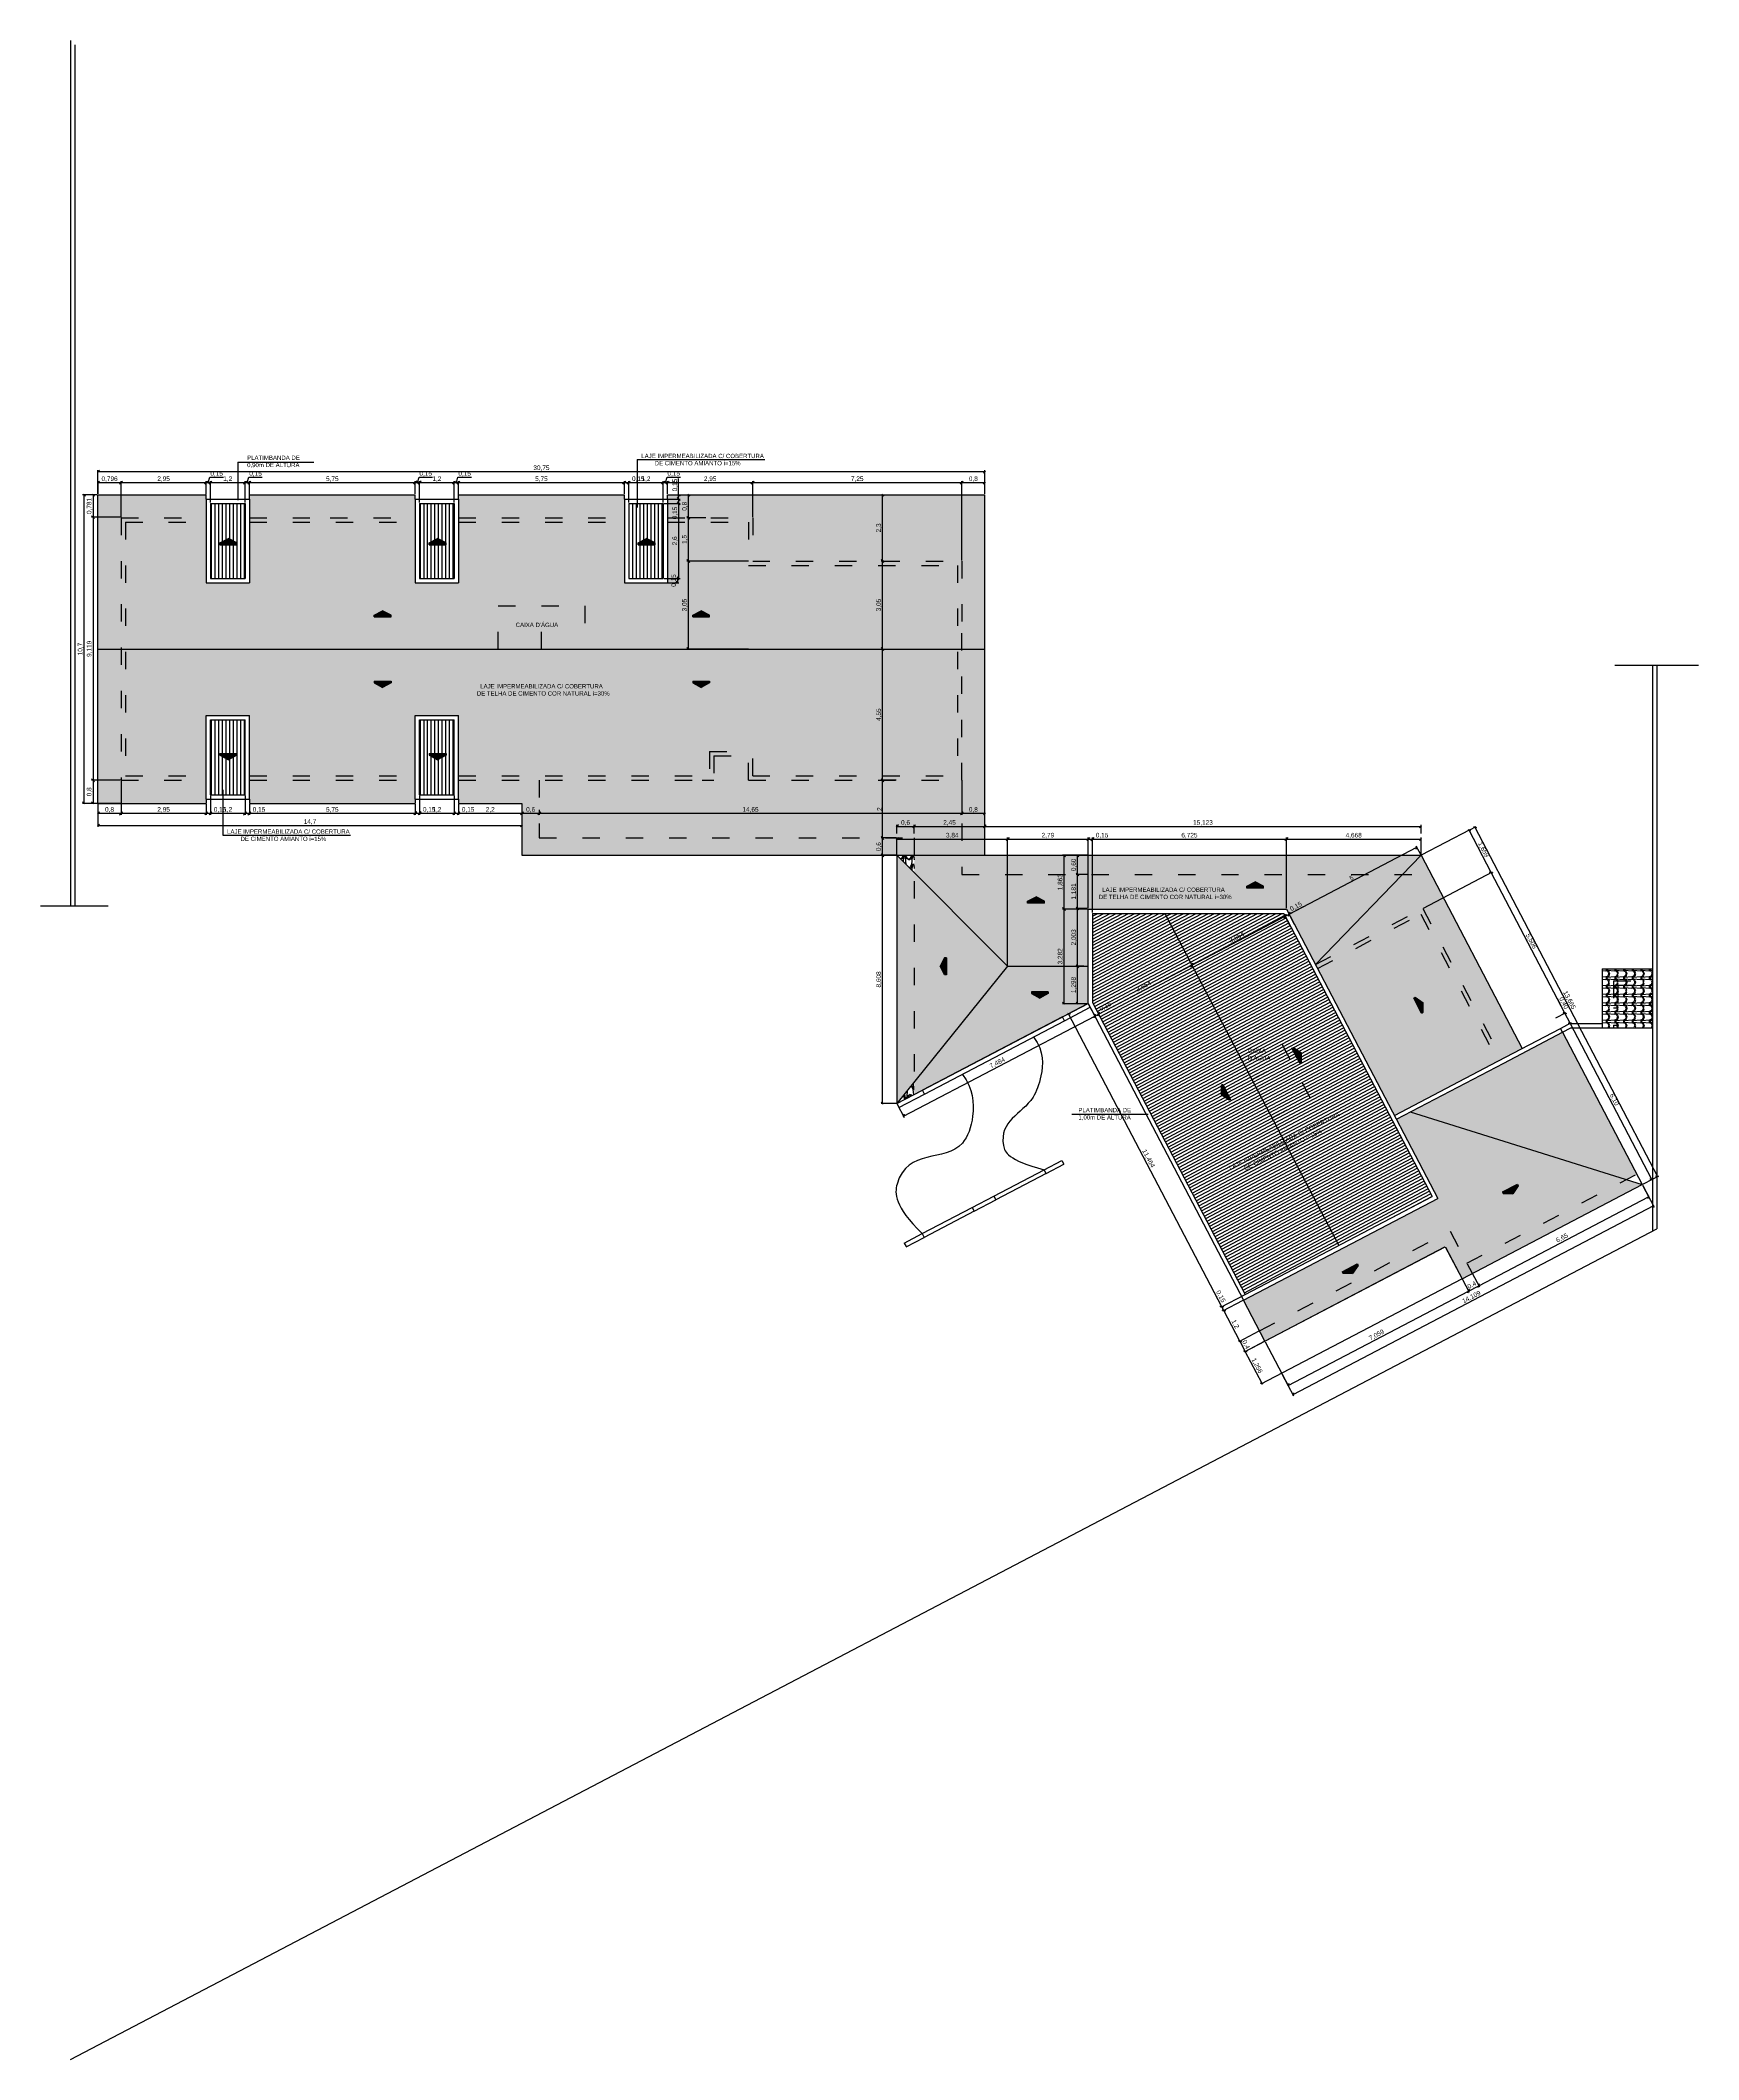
# Model space of a CAD drawing. Header units: millimetres. Extents: x 313 to 493, y 47 to 181.
# Drawn here: x 435.2 to 492.7, y 111.1 to 181.1 of the extents above; entities that cross this region are included whole.
import ezdxf

# ---------------------------------------------------------------- set-up
doc = ezdxf.new("R2010")
doc.units = ezdxf.units.MM
doc.header["$LTSCALE"] = 0.05
doc.header["$MEASUREMENT"] = 0
doc.header["$PDMODE"] = 3
doc.linetypes.add('ACAD_ISO03W100', pattern=[30, 12, -18])
for name, color, linetype in [('01', 1, 'Continuous'), ('02', 2, 'Continuous'), ('03', 3, 'Continuous'), ('05', 5, 'Continuous'), ('1', 1, 'Continuous'), ('2', 2, 'Continuous'), ('BAN', 13, 'Continuous'), ('CALCADA', 4, 'Continuous'), ('P02', 6, 'Continuous'), ('RUAS', 5, 'Continuous'), ('TRACEJADO', 7, 'ACAD_ISO03W100'), ('VEGET', 3, 'Continuous')]:
    doc.layers.add(name, color=color, linetype=linetype)
doc.styles.get("Standard").update_dxf_attribs({"font": 'arial.ttf'})
doc.dimstyles.new('ISO-25', dxfattribs={"dimscale": 0.04, "dimtxt": 4, "dimasz": 2.5, "dimexe": 1.25, "dimexo": 0.625, "dimtad": 1, "dimdec": 3, "dimtxsty": 'Standard', "dimblk": 'OBLIQUE', "dimcen": 2.5, "dimadec": 0, "dimazin": 0, "dimtfac": 1, "dimtdec": 3, "dimtmove": 0, "dimatfit": 3, "dimldrblk": 'OBLIQUE', "dimfxl": 1, "dimarcsym": 0})
pattern_1 = [(243.2176, (-276.535729, -88.488078), (1.66295211208, 3.26260482417), [0.0624261, -6.1801698]), (278.71, (-276.563858, -88.543808), (-0.80500361074, 5.34808100761), [0.0635688, -6.2933172]), (317.29, (-276.554232, -88.606643), (3.98360778999, -3.657987186), [0.0635688, -6.2933172]), (352.7824, (-276.507521, -88.649761), (3.63473300352, -0.44577568223), [0.0624261, -6.1801698]), (28, (-276.4456, -88.6576), (0.12404281, 0.40572575), [0.03, -0.27]), (208, (-276.50924, -88.474), (-0.12404281, -0.40572575), [0.03, -0.27]), (118, (-276.53043, -88.48526), (-0.40572575, 0.12404281), [0.024, -0.276]), (118, (-276.50924, -88.474), (-0.40572575, 0.12404281), [0.024, -0.276]), (243.5377, (-276.554943, -88.471113), (-0.6370120192, -1.358018879), [0.077421, -2.5032768]), (280.2553, (-276.589442, -88.540422), (1.24431898771, -6.81334491227), [0.0787464, -7.7958963]), (315.7447, (-276.575422, -88.617911), (-4.95270457946, 4.8415613169), [0.0787464, -7.7958963]), (352.4623, (-276.51902, -88.672864), (-1.4820612755, 0.2312876218), [0.077421, -2.5032768]), (28, (-276.44227, -88.68302), (0.12404281, 0.40572575), [0.015, -0.285]), (208, (-276.5417, -88.46407), (-0.12404281, -0.40572575), [0.015, -0.285]), (118, (-276.40086, -88.72896), (-0.40572575, 0.12404281), [0.06, -0.24]), (118, (-276.37967, -88.7177), (-0.40572575, 0.12404281), [0.084, -0.216]), (202.8056, (-276.43962, -88.681612), (2.7896837523, 1.1435317698), [0.2650887, -3.0485196]), (213.1944, (-276.552294, -88.469704), (-2.5080021598, -1.6732977957), [0.2650887, -3.0485196])]
pattern_2 = [(125.2176, (-276.103666, -88.687688), (2.10000034906, -2.99999974996), [0.0624261, -6.1801698]), (160.71, (-276.139666, -88.636688), (5.10000155527, -1.7999959482), [0.0635688, -6.2933172]), (199.29, (-276.199666, -88.615688), (-5.10000155527, -1.7999959482), [0.0635688, -6.2933172]), (234.7824, (-276.259666, -88.636688), (-2.10000034906, -2.99999974996), [0.0624261, -6.1801698]), (270, (-276.29567, -88.6877), (0.3, -0.3), [0.03, -0.27]), (90, (-276.10367, -88.7177), (-0.3, 0.3), [0.03, -0.27]), (0, (-276.10367, -88.6937), (0.3, 0.3), [0.024, -0.276]), (0, (-276.10367, -88.7177), (0.3, 0.3), [0.024, -0.276]), (125.5377, (-276.079666, -88.678688), (-0.900000472, 1.1999994744), [0.077421, -2.5032768]), (162.2553, (-276.124666, -88.615688), (-6.59999886937, 2.10000322881), [0.0787464, -7.7958963]), (197.7447, (-276.199666, -88.591688), (6.59999886937, 2.10000322881), [0.0787464, -7.7958963]), (234.4623, (-276.274666, -88.615688), (0.900000472, 1.1999994744), [0.077421, -2.5032768]), (270, (-276.31967, -88.6787), (0.3, -0.3), [0.015, -0.285]), (90, (-276.07967, -88.6937), (-0.3, 0.3), [0.015, -0.285]), (0, (-276.37967, -88.6937), (0.3, 0.3), [0.06, -0.24]), (0, (-276.37967, -88.7177), (0.3, 0.3), [0.084, -0.216]), (84.8056, (-276.319666, -88.681688), (-0.2999985674, -3.000000201), [0.2650887, -3.0485196]), (95.1944, (-276.079666, -88.681688), (-0.2999985674, 3.000000201), [0.2650887, -3.0485196])]
pattern_3 = [(90, (-276.37967, -88.71769), (-0.127, 1e-17), [])]
pattern_4 = [(305.2176, (-276.655666, -88.747688), (-2.10000034906, 2.99999974996), [0.0624261, -6.1801698]), (340.71, (-276.619666, -88.798688), (-5.10000155527, 1.7999959482), [0.0635688, -6.2933172]), (19.29, (-276.559666, -88.819688), (5.10000155527, 1.7999959482), [0.0635688, -6.2933172]), (54.7824, (-276.499666, -88.798688), (2.10000034906, 2.99999974996), [0.0624261, -6.1801698]), (90, (-276.46367, -88.7477), (-0.3, 0.3), [0.03, -0.27]), (270, (-276.65567, -88.7177), (0.3, -0.3), [0.03, -0.27]), (180, (-276.65567, -88.7417), (-0.3, -0.3), [0.024, -0.276]), (180, (-276.65567, -88.7177), (-0.3, -0.3), [0.024, -0.276]), (305.5377, (-276.679666, -88.756688), (0.900000472, -1.1999994744), [0.077421, -2.5032768]), (342.2553, (-276.634666, -88.819688), (6.59999886937, -2.10000322881), [0.0787464, -7.7958963]), (17.7447, (-276.559666, -88.843688), (-6.59999886937, -2.10000322881), [0.0787464, -7.7958963]), (54.4623, (-276.484666, -88.819688), (-0.900000472, -1.1999994744), [0.077421, -2.5032768]), (90, (-276.43967, -88.7567), (-0.3, 0.3), [0.015, -0.285]), (270, (-276.67967, -88.7417), (0.3, -0.3), [0.015, -0.285]), (180, (-276.37967, -88.7417), (-0.3, -0.3), [0.06, -0.24]), (180, (-276.37967, -88.7177), (-0.3, -0.3), [0.084, -0.216]), (264.8056, (-276.439666, -88.753688), (0.2999985674, 3.000000201), [0.2650887, -3.0485196]), (275.1944, (-276.679666, -88.753688), (0.2999985674, -3.000000201), [0.2650887, -3.0485196])]

# ---------------------------------------------------------------- blocks, each defined once
blk = doc.blocks.new('_Oblique')
at = {"layer": 'TRACEJADO', "color": 0, "lineweight": -2}
blk.add_line((-0.5, -0.5), (0.5, 0.5), dxfattribs=at)
blk = doc.blocks.new('*D354')
at = {"layer": 'BAN', "color": 0, "lineweight": -2}
for p, q in [((464.908, 152.808), (464.382, 152.808)), ((464.432, 144.2), (464.432, 152.808)), ((464.908, 144.2), (464.382, 144.2))]:
    blk.add_line(p, q, dxfattribs=at)
at = {"layer": 'Defpoints', "color": 0}
for p in [(464.432, 152.808), (464.933, 152.808), (464.933, 144.2)]:
    blk.add_point(p, dxfattribs=at)
at = {"layer": 'BAN', "color": 0, "lineweight": -2, "xscale": 0.1, "yscale": 0.1, "zscale": 0.1}
for p, rotation in [((464.432, 152.808), 90), ((464.432, 144.2), 270)]:
    blk.add_blockref('_Oblique', p, dxfattribs=dict(at, rotation=rotation))
at = {"layer": 'BAN', "color": 0, "insert": (464.311, 148.504), "char_height": 0.16, "attachment_point": 5, "rotation": 90}
blk.add_mtext('8,608', dxfattribs=at)
blk = doc.blocks.new('*D355')
at = {"layer": 'BAN', "color": 0, "lineweight": -2}
for p, q in [((484.793, 153.691), (485.013, 153.806)), ((484.968, 153.783), (491.307, 141.677)), ((491.133, 141.585), (491.352, 141.7))]:
    blk.add_line(p, q, dxfattribs=at)
at = {"layer": 'Defpoints', "color": 0}
for p in [(484.771, 153.68), (491.11, 141.574), (491.307, 141.677)]:
    blk.add_point(p, dxfattribs=at)
at = {"layer": 'BAN', "color": 0, "lineweight": -2, "xscale": 0.1, "yscale": 0.1, "zscale": 0.1}
for p, rotation in [((484.968, 153.783), 117.6381895532783), ((491.307, 141.677), 297.6381895532783)]:
    blk.add_blockref('_Oblique', p, dxfattribs=dict(at, rotation=rotation))
at = {"layer": 'BAN', "color": 0, "insert": (488.245, 147.786), "char_height": 0.16, "attachment_point": 5, "rotation": 297.63819}
blk.add_mtext('13,665', dxfattribs=at)
blk = doc.blocks.new('*D356')
at = {"layer": 'BAN', "color": 0, "lineweight": -2}
for p, q in [((483.189, 150.978), (485.585, 152.233)), ((488.095, 147.332), (485.541, 152.21)), ((487.781, 147.168), (488.139, 147.355))]:
    blk.add_line(p, q, dxfattribs=at)
at = {"layer": 'Defpoints', "color": 0}
for p in [(485.541, 152.21), (483.167, 150.967), (487.759, 147.156)]:
    blk.add_point(p, dxfattribs=at)
at = {"layer": 'BAN', "color": 0, "lineweight": -2, "xscale": 0.1, "yscale": 0.1, "zscale": 0.1}
for p, rotation in [((485.541, 152.21), 117.6381895532734), ((488.095, 147.332), 297.6381895532734)]:
    blk.add_blockref('_Oblique', p, dxfattribs=dict(at, rotation=rotation))
at = {"layer": 'BAN', "color": 0, "insert": (486.925, 149.827), "char_height": 0.16, "attachment_point": 5, "rotation": 297.63819}
blk.add_mtext('5,506', dxfattribs=at)
blk = doc.blocks.new('*D357')
at = {"layer": 'BAN', "color": 0, "lineweight": -2}
for p, q in [((471.541, 147.66), (470.84, 147.293)), ((476.202, 137.16), (470.884, 147.316)), ((476.992, 137.574), (476.157, 137.137))]:
    blk.add_line(p, q, dxfattribs=at)
at = {"layer": 'Defpoints', "color": 0}
for p in [(470.884, 147.316), (471.563, 147.671), (477.014, 137.586)]:
    blk.add_point(p, dxfattribs=at)
at = {"layer": 'BAN', "color": 0, "lineweight": -2, "xscale": 0.1, "yscale": 0.1, "zscale": 0.1}
for p, rotation in [((470.884, 147.316), 117.6381895532734), ((476.202, 137.16), 297.6381895532734)]:
    blk.add_blockref('_Oblique', p, dxfattribs=dict(at, rotation=rotation))
at = {"layer": 'BAN', "color": 0, "insert": (473.65, 142.294), "char_height": 0.16, "attachment_point": 5, "rotation": 297.63819}
blk.add_mtext('11,464', dxfattribs=at)
blk = doc.blocks.new('*D408')
at = {"layer": 'BAN', "color": 0, "lineweight": -2}
for p, q in [((471.924, 147.305), (475.162, 149.001)), ((475.181, 148.963), (475.138, 149.045)), ((471.919, 147.315), (471.947, 147.261))]:
    blk.add_line(p, q, dxfattribs=at)
at = {"layer": 'Defpoints', "color": 0}
for p in [(475.162, 149.001), (475.193, 148.941), (471.907, 147.338)]:
    blk.add_point(p, dxfattribs=at)
at = {"layer": 'BAN', "color": 0, "lineweight": -2, "xscale": 0.1, "yscale": 0.1, "zscale": 0.1}
for p, rotation in [((475.162, 149.001), 27.63818955327006), ((471.924, 147.305), 207.6381895532701)]:
    blk.add_blockref('_Oblique', p, dxfattribs=dict(at, rotation=rotation))
at = {"layer": 'BAN', "color": 0, "insert": (473.487, 148.26), "char_height": 0.16, "attachment_point": 5, "rotation": 27.63819}
blk.add_mtext('3,654', dxfattribs=at)
blk = doc.blocks.new('*D409')
at = {"layer": 'BAN', "color": 0, "lineweight": -2}
for p, q in [((471.575, 147.649), (471.815, 147.192)), ((471.791, 147.236), (471.924, 147.305)), ((471.919, 147.315), (471.947, 147.261)), ((471.924, 147.305), (472.426, 147.568))]:
    blk.add_line(p, q, dxfattribs=at)
at = {"layer": 'Defpoints', "color": 0}
for p in [(471.563, 147.671), (471.907, 147.338), (471.924, 147.305)]:
    blk.add_point(p, dxfattribs=at)
at = {"layer": 'BAN', "color": 0, "lineweight": -2, "xscale": 0.1, "yscale": 0.1, "zscale": 0.1}
for p, rotation in [((471.791, 147.236), 207.6381895532701), ((471.924, 147.305), 27.63818955327006)]:
    blk.add_blockref('_Oblique', p, dxfattribs=dict(at, rotation=rotation))
at = {"layer": 'BAN', "color": 0, "insert": (472.163, 147.567), "char_height": 0.16, "attachment_point": 5, "rotation": 27.63819}
blk.add_mtext('0,15', dxfattribs=at)
blk = doc.blocks.new('*D358')
at = {"layer": 'BAN', "color": 0, "lineweight": -2}
for p, q in [((465.161, 143.764), (471.791, 147.236)), ((471.575, 147.649), (471.815, 147.192)), ((464.945, 144.177), (465.184, 143.72))]:
    blk.add_line(p, q, dxfattribs=at)
at = {"layer": 'Defpoints', "color": 0}
for p in [(471.563, 147.671), (471.791, 147.236), (464.933, 144.2)]:
    blk.add_point(p, dxfattribs=at)
at = {"layer": 'BAN', "color": 0, "lineweight": -2, "xscale": 0.1, "yscale": 0.1, "zscale": 0.1}
for p, rotation in [((471.791, 147.236), 27.63818955326904), ((465.161, 143.764), 207.6381895532691)]:
    blk.add_blockref('_Oblique', p, dxfattribs=dict(at, rotation=rotation))
at = {"layer": 'BAN', "color": 0, "insert": (468.42, 145.607), "char_height": 0.16, "attachment_point": 5, "rotation": 27.63819}
blk.add_mtext('7,484', dxfattribs=at)
blk = doc.blocks.new('*D359')
at = {"layer": 'BAN', "color": 0, "lineweight": -2}
for p, q in [((483.924, 139.228), (476.969, 135.587)), ((484.507, 138.116), (477.552, 134.474)), ((477.596, 134.497), (477.013, 135.61))]:
    blk.add_line(p, q, dxfattribs=at)
at = {"layer": 'Defpoints', "color": 0}
for p in [(483.946, 139.24), (484.529, 138.127), (477.013, 135.61)]:
    blk.add_point(p, dxfattribs=at)
at = {"layer": 'BAN', "color": 0, "lineweight": -2, "xscale": 0.1, "yscale": 0.1, "zscale": 0.1}
for p, rotation in [((477.013, 135.61), 117.6381895532774), ((477.596, 134.497), 297.6381895532774)]:
    blk.add_blockref('_Oblique', p, dxfattribs=dict(at, rotation=rotation))
at = {"layer": 'BAN', "color": 0, "insert": (477.412, 135.11), "char_height": 0.16, "attachment_point": 5, "rotation": 297.63819}
blk.add_mtext('1,256', dxfattribs=at)
blk = doc.blocks.new('*D360')
at = {"layer": 'BAN', "color": 0, "lineweight": -2}
for p, q in [((490.795, 141.359), (491.187, 140.609)), ((491.164, 140.653), (478.665, 134.108)), ((478.296, 134.814), (478.689, 134.064))]:
    blk.add_line(p, q, dxfattribs=at)
at = {"layer": 'Defpoints', "color": 0}
for p in [(490.783, 141.381), (478.284, 134.836), (478.665, 134.108)]:
    blk.add_point(p, dxfattribs=at)
at = {"layer": 'BAN', "color": 0, "lineweight": -2, "xscale": 0.1, "yscale": 0.1, "zscale": 0.1}
for p, rotation in [((491.164, 140.653), 27.63818955327964), ((478.665, 134.108), 207.6381895532797)]:
    blk.add_blockref('_Oblique', p, dxfattribs=dict(at, rotation=rotation))
at = {"layer": 'BAN', "color": 0, "insert": (484.859, 137.488), "char_height": 0.16, "attachment_point": 5, "rotation": 27.63819}
blk.add_mtext('14,109', dxfattribs=at)
blk = doc.blocks.new('*D361')
at = {"layer": 'BAN', "color": 0, "lineweight": -2}
for p, q in [((483.958, 139.218), (484.774, 137.659)), ((478.498, 134.428), (484.751, 137.703)), ((477.704, 135.943), (478.521, 134.384))]:
    blk.add_line(p, q, dxfattribs=at)
at = {"layer": 'Defpoints', "color": 0}
for p in [(483.946, 139.24), (484.751, 137.703), (477.693, 135.966)]:
    blk.add_point(p, dxfattribs=at)
at = {"layer": 'BAN', "color": 0, "lineweight": -2, "xscale": 0.1, "yscale": 0.1, "zscale": 0.1}
for p, rotation in [((484.751, 137.703), 27.63818955328103), ((478.498, 134.428), 207.638189553281)]:
    blk.add_blockref('_Oblique', p, dxfattribs=dict(at, rotation=rotation))
at = {"layer": 'BAN', "color": 0, "insert": (481.568, 136.173), "char_height": 0.16, "attachment_point": 5, "rotation": 27.63819}
blk.add_mtext('7,059', dxfattribs=at)
blk = doc.blocks.new('*D362')
at = {"layer": 'BAN', "color": 0, "lineweight": -2}
for p, q in [((477.485, 136.308), (476.784, 135.941)), ((476.828, 135.964), (477.013, 135.61)), ((477.671, 135.954), (476.969, 135.587))]:
    blk.add_line(p, q, dxfattribs=at)
at = {"layer": 'Defpoints', "color": 0}
for p in [(477.507, 136.32), (477.693, 135.966), (477.013, 135.61)]:
    blk.add_point(p, dxfattribs=at)
at = {"layer": 'BAN', "color": 0, "lineweight": -2, "xscale": 0.1, "yscale": 0.1, "zscale": 0.1}
for p, rotation in [((476.828, 135.964), 117.6381895532734), ((477.013, 135.61), 297.6381895532734)]:
    blk.add_blockref('_Oblique', p, dxfattribs=dict(at, rotation=rotation))
at = {"layer": 'BAN', "color": 0, "insert": (477.028, 135.843), "char_height": 0.16, "attachment_point": 5, "rotation": 297.63819}
blk.add_mtext('0,4', dxfattribs=at)
blk = doc.blocks.new('*D363')
at = {"layer": 'BAN', "color": 0, "lineweight": -2}
for p, q in [((476.202, 137.16), (475.939, 137.662)), ((476.992, 137.574), (476.157, 137.137)), ((476.928, 137.371), (476.227, 137.004)), ((476.271, 137.027), (476.202, 137.16))]:
    blk.add_line(p, q, dxfattribs=at)
at = {"layer": 'Defpoints', "color": 0}
for p in [(476.951, 137.383), (477.014, 137.586), (476.202, 137.16)]:
    blk.add_point(p, dxfattribs=at)
at = {"layer": 'BAN', "color": 0, "lineweight": -2, "xscale": 0.1, "yscale": 0.1, "zscale": 0.1}
for p, rotation in [((476.202, 137.16), 117.6381895532734), ((476.271, 137.027), 297.6381895532734)]:
    blk.add_blockref('_Oblique', p, dxfattribs=dict(at, rotation=rotation))
at = {"layer": 'BAN', "color": 0, "insert": (476.154, 137.512), "char_height": 0.16, "attachment_point": 5, "rotation": 297.63819}
blk.add_mtext('0,15', dxfattribs=at)
blk = doc.blocks.new('*D364')
at = {"layer": 'BAN', "color": 0, "lineweight": -2}
for p, q in [((476.928, 137.371), (476.227, 137.004)), ((476.828, 135.964), (476.271, 137.027)), ((477.485, 136.308), (476.784, 135.941))]:
    blk.add_line(p, q, dxfattribs=at)
at = {"layer": 'Defpoints', "color": 0}
for p in [(476.951, 137.383), (476.271, 137.027), (477.507, 136.32)]:
    blk.add_point(p, dxfattribs=at)
at = {"layer": 'BAN', "color": 0, "lineweight": -2, "xscale": 0.1, "yscale": 0.1, "zscale": 0.1}
for p, rotation in [((476.271, 137.027), 117.6381895532734), ((476.828, 135.964), 297.6381895532734)]:
    blk.add_blockref('_Oblique', p, dxfattribs=dict(at, rotation=rotation))
at = {"layer": 'BAN', "color": 0, "insert": (476.657, 136.552), "char_height": 0.16, "attachment_point": 5, "rotation": 297.63819}
blk.add_mtext('1,2', dxfattribs=at)
blk = doc.blocks.new('*D365')
at = {"layer": 'BAN', "color": 0, "lineweight": -2}
for p, q in [((485.105, 137.888), (490.997, 140.973)), ((490.786, 141.376), (491.02, 140.929)), ((484.709, 138.645), (485.129, 137.844))]:
    blk.add_line(p, q, dxfattribs=at)
at = {"layer": 'Defpoints', "color": 0}
for p in [(490.774, 141.398), (490.997, 140.973), (484.698, 138.667)]:
    blk.add_point(p, dxfattribs=at)
at = {"layer": 'BAN', "color": 0, "lineweight": -2, "xscale": 0.1, "yscale": 0.1, "zscale": 0.1}
for p, rotation in [((490.997, 140.973), 27.63818955328028), ((485.105, 137.888), 207.6381895532803)]:
    blk.add_blockref('_Oblique', p, dxfattribs=dict(at, rotation=rotation))
at = {"layer": 'BAN', "color": 0, "insert": (487.995, 139.538), "char_height": 0.16, "attachment_point": 5, "rotation": 27.63819}
blk.add_mtext('6,65', dxfattribs=at)
blk = doc.blocks.new('*D366')
at = {"layer": 'BAN', "color": 0, "lineweight": -2}
for p, q in [((483.958, 139.218), (484.774, 137.659)), ((484.709, 138.645), (485.129, 137.844)), ((484.751, 137.703), (485.105, 137.888))]:
    blk.add_line(p, q, dxfattribs=at)
at = {"layer": 'Defpoints', "color": 0}
for p in [(483.946, 139.24), (484.698, 138.667), (485.105, 137.888)]:
    blk.add_point(p, dxfattribs=at)
at = {"layer": 'BAN', "color": 0, "lineweight": -2, "xscale": 0.1, "yscale": 0.1, "zscale": 0.1}
for p, rotation in [((485.105, 137.888), 27.63818955328028), ((484.751, 137.703), 207.6381895532803)]:
    blk.add_blockref('_Oblique', p, dxfattribs=dict(at, rotation=rotation))
at = {"layer": 'BAN', "color": 0, "insert": (484.872, 137.903), "char_height": 0.16, "attachment_point": 5, "rotation": 27.63819}
blk.add_mtext('0,4', dxfattribs=at)
blk = doc.blocks.new('*D367')
at = {"layer": 'BAN', "color": 0, "lineweight": -2}
for p, q in [((488.095, 147.332), (487.833, 147.833)), ((487.781, 147.168), (488.139, 147.355)), ((487.964, 146.819), (488.322, 147.006)), ((488.278, 146.983), (488.095, 147.332))]:
    blk.add_line(p, q, dxfattribs=at)
at = {"layer": 'Defpoints', "color": 0}
for p in [(487.759, 147.156), (488.095, 147.332), (487.942, 146.807)]:
    blk.add_point(p, dxfattribs=at)
at = {"layer": 'BAN', "color": 0, "lineweight": -2, "xscale": 0.1, "yscale": 0.1, "zscale": 0.1}
for p, rotation in [((488.095, 147.332), 117.6381895532734), ((488.278, 146.983), 297.6381895532734)]:
    blk.add_blockref('_Oblique', p, dxfattribs=dict(at, rotation=rotation))
at = {"layer": 'BAN', "color": 0, "insert": (488.048, 147.683), "char_height": 0.16, "attachment_point": 5, "rotation": 297.63819}
blk.add_mtext('0,40', dxfattribs=at)
blk = doc.blocks.new('*D368')
at = {"layer": 'BAN', "color": 0, "lineweight": -2}
for p, q in [((487.964, 146.819), (488.322, 147.006)), ((491.11, 141.574), (488.278, 146.983)), ((490.796, 141.409), (491.155, 141.597))]:
    blk.add_line(p, q, dxfattribs=at)
at = {"layer": 'Defpoints', "color": 0}
for p in [(487.942, 146.807), (488.278, 146.983), (490.774, 141.398)]:
    blk.add_point(p, dxfattribs=at)
at = {"layer": 'BAN', "color": 0, "lineweight": -2, "xscale": 0.1, "yscale": 0.1, "zscale": 0.1}
for p, rotation in [((488.278, 146.983), 117.6381895532742), ((491.11, 141.574), 297.6381895532742)]:
    blk.add_blockref('_Oblique', p, dxfattribs=dict(at, rotation=rotation))
at = {"layer": 'BAN', "color": 0, "insert": (489.801, 144.335), "char_height": 0.16, "attachment_point": 5, "rotation": 297.63819}
blk.add_mtext('6,10', dxfattribs=at)
blk = doc.blocks.new('*D410')
at = {"layer": 'BAN', "color": 0, "lineweight": -2}
for p, q in [((467.183, 155.383), (467.183, 154.213)), ((452.533, 154.383), (452.533, 154.213)), ((452.533, 154.263), (467.183, 154.263))]:
    blk.add_line(p, q, dxfattribs=at)
at = {"layer": 'Defpoints', "color": 0}
for p in [(467.183, 155.408), (452.533, 154.408), (467.183, 154.263)]:
    blk.add_point(p, dxfattribs=at)
at = {"layer": 'BAN', "color": 0, "lineweight": -2, "xscale": 0.1, "yscale": 0.1, "zscale": 0.1, "rotation": 180}
blk.add_blockref('_Oblique', (452.533, 154.263), dxfattribs=at)
at = {"layer": 'BAN', "color": 0, "lineweight": -2, "xscale": 0.1, "yscale": 0.1, "zscale": 0.1}
blk.add_blockref('_Oblique', (467.183, 154.263), dxfattribs=at)
at = {"layer": 'BAN', "color": 0, "insert": (459.858, 154.384), "char_height": 0.16, "attachment_point": 5}
blk.add_mtext('14,65', dxfattribs=at)
blk = doc.blocks.new('*D369')
at = {"layer": 'BAN', "color": 0, "lineweight": -2}
for p, q in [((437.233, 165.333), (437.233, 166.157)), ((437.233, 166.107), (467.983, 166.107)), ((467.983, 165.352), (467.983, 166.157))]:
    blk.add_line(p, q, dxfattribs=at)
at = {"layer": 'Defpoints', "color": 0}
for p in [(467.983, 166.107), (437.233, 165.308), (467.983, 165.327)]:
    blk.add_point(p, dxfattribs=at)
at = {"layer": 'BAN', "color": 0, "lineweight": -2, "xscale": 0.1, "yscale": 0.1, "zscale": 0.1, "rotation": 180}
blk.add_blockref('_Oblique', (437.233, 166.107), dxfattribs=at)
at = {"layer": 'BAN', "color": 0, "lineweight": -2, "xscale": 0.1, "yscale": 0.1, "zscale": 0.1}
blk.add_blockref('_Oblique', (467.983, 166.107), dxfattribs=at)
at = {"layer": 'BAN', "color": 0, "insert": (452.608, 166.228), "char_height": 0.16, "attachment_point": 5}
blk.add_mtext('30,75', dxfattribs=at)
blk = doc.blocks.new('*D370')
at = {"layer": 'BAN', "color": 0}
for p, q in [((459.933, 164.533), (459.933, 165.778)), ((459.933, 165.728), (467.183, 165.728)), ((467.183, 163.033), (467.183, 165.778))]:
    blk.add_line(p, q, dxfattribs=at)
at = {"layer": 'Defpoints', "color": 0}
for p in [(467.183, 165.728), (459.933, 164.508), (467.183, 163.008)]:
    blk.add_point(p, dxfattribs=at)
at = {"layer": 'BAN', "color": 0, "xscale": 0.1, "yscale": 0.1, "zscale": 0.1, "rotation": 180}
blk.add_blockref('_Oblique', (459.933, 165.728), dxfattribs=at)
at = {"layer": 'BAN', "color": 0, "xscale": 0.1, "yscale": 0.1, "zscale": 0.1}
blk.add_blockref('_Oblique', (467.183, 165.728), dxfattribs=at)
at = {"layer": 'BAN', "color": 0, "insert": (463.558, 165.849), "char_height": 0.16, "attachment_point": 5}
blk.add_mtext('7,25', dxfattribs=at)
blk = doc.blocks.new('*D371')
at = {"layer": 'BAN', "color": 0, "lineweight": -2}
for p, q in [((438.008, 164.527), (437.011, 164.527)), ((437.061, 164.527), (437.061, 155.408)), ((438.008, 155.408), (437.011, 155.408))]:
    blk.add_line(p, q, dxfattribs=at)
at = {"layer": 'Defpoints', "color": 0}
for p in [(438.033, 164.527), (437.061, 155.408), (438.033, 155.408)]:
    blk.add_point(p, dxfattribs=at)
at = {"layer": 'BAN', "color": 0, "lineweight": -2, "xscale": 0.1, "yscale": 0.1, "zscale": 0.1}
for p, rotation in [((437.061, 164.527), 90), ((437.061, 155.408), 270)]:
    blk.add_blockref('_Oblique', p, dxfattribs=dict(at, rotation=rotation))
at = {"layer": 'BAN', "color": 0, "insert": (436.939, 159.967), "char_height": 0.16, "attachment_point": 5, "rotation": 90}
blk.add_mtext('9,119', dxfattribs=at)
blk = doc.blocks.new('*D372')
at = {"layer": 'BAN', "color": 0, "lineweight": -2}
for p, q in [((437.186, 165.308), (436.697, 165.308)), ((436.747, 165.308), (436.747, 154.608)), ((437.186, 154.608), (436.697, 154.608))]:
    blk.add_line(p, q, dxfattribs=at)
at = {"layer": 'Defpoints', "color": 0}
for p in [(437.211, 165.308), (436.747, 154.608), (437.211, 154.608)]:
    blk.add_point(p, dxfattribs=at)
at = {"layer": 'BAN', "color": 0, "lineweight": -2, "xscale": 0.1, "yscale": 0.1, "zscale": 0.1}
for p, rotation in [((436.747, 165.308), 90), ((436.747, 154.608), 270)]:
    blk.add_blockref('_Oblique', p, dxfattribs=dict(at, rotation=rotation))
at = {"layer": 'BAN', "color": 0, "insert": (436.626, 159.958), "char_height": 0.16, "attachment_point": 5, "rotation": 90}
blk.add_mtext('10,7', dxfattribs=at)
blk = doc.blocks.new('*D411')
at = {"layer": 'BAN', "color": 0, "lineweight": -2}
for p, q in [((459.786, 163.008), (457.651, 163.008)), ((457.701, 163.008), (457.701, 159.958)), ((459.786, 159.958), (457.651, 159.958))]:
    blk.add_line(p, q, dxfattribs=at)
at = {"layer": 'Defpoints', "color": 0}
for p in [(459.811, 163.008), (457.701, 159.958), (459.811, 159.958)]:
    blk.add_point(p, dxfattribs=at)
at = {"layer": 'BAN', "color": 0, "lineweight": -2, "xscale": 0.1, "yscale": 0.1, "zscale": 0.1}
for p, rotation in [((457.701, 163.008), 90), ((457.701, 159.958), 270)]:
    blk.add_blockref('_Oblique', p, dxfattribs=dict(at, rotation=rotation))
at = {"layer": 'BAN', "color": 0, "insert": (457.58, 161.483), "char_height": 0.16, "attachment_point": 5, "rotation": 90}
blk.add_mtext('3,05', dxfattribs=at)
blk = doc.blocks.new('*D373')
at = {"layer": 'BAN', "color": 0, "lineweight": -2}
for p, q in [((437.233, 154.583), (437.233, 153.791)), ((451.933, 154.583), (451.933, 153.791)), ((437.233, 153.841), (451.933, 153.841))]:
    blk.add_line(p, q, dxfattribs=at)
at = {"layer": 'Defpoints', "color": 0}
for p in [(437.233, 154.608), (451.933, 154.608), (451.933, 153.841)]:
    blk.add_point(p, dxfattribs=at)
at = {"layer": 'BAN', "color": 0, "lineweight": -2, "xscale": 0.1, "yscale": 0.1, "zscale": 0.1, "rotation": 180}
blk.add_blockref('_Oblique', (437.233, 153.841), dxfattribs=at)
at = {"layer": 'BAN', "color": 0, "lineweight": -2, "xscale": 0.1, "yscale": 0.1, "zscale": 0.1}
blk.add_blockref('_Oblique', (451.933, 153.841), dxfattribs=at)
at = {"layer": 'BAN', "color": 0, "insert": (444.583, 153.963), "char_height": 0.16, "attachment_point": 5}
blk.add_mtext('14,7', dxfattribs=at)
blk = doc.blocks.new('*D374')
at = {"layer": 'BAN', "color": 0, "lineweight": -2}
for p, q in [((441.133, 154.883), (441.133, 154.213)), ((442.333, 154.883), (442.333, 154.213)), ((441.133, 154.263), (442.333, 154.263))]:
    blk.add_line(p, q, dxfattribs=at)
at = {"layer": 'Defpoints', "color": 0}
for p in [(441.133, 154.908), (442.333, 154.908), (442.333, 154.263)]:
    blk.add_point(p, dxfattribs=at)
at = {"layer": 'BAN', "color": 0, "lineweight": -2, "xscale": 0.1, "yscale": 0.1, "zscale": 0.1, "rotation": 180}
blk.add_blockref('_Oblique', (441.133, 154.263), dxfattribs=at)
at = {"layer": 'BAN', "color": 0, "lineweight": -2, "xscale": 0.1, "yscale": 0.1, "zscale": 0.1}
blk.add_blockref('_Oblique', (442.333, 154.263), dxfattribs=at)
at = {"layer": 'BAN', "color": 0, "insert": (441.733, 154.384), "char_height": 0.16, "attachment_point": 5}
blk.add_mtext('1,2', dxfattribs=at)
blk = doc.blocks.new('*D375')
at = {"layer": 'BAN', "color": 0, "lineweight": -2}
for p, q in [((441.133, 154.883), (441.133, 154.213)), ((440.983, 154.583), (440.983, 154.213)), ((440.983, 154.263), (441.133, 154.263)), ((441.133, 154.263), (441.7, 154.263))]:
    blk.add_line(p, q, dxfattribs=at)
at = {"layer": 'Defpoints', "color": 0}
for p in [(441.133, 154.908), (440.983, 154.608), (441.133, 154.263)]:
    blk.add_point(p, dxfattribs=at)
at = {"layer": 'BAN', "color": 0, "lineweight": -2, "xscale": 0.1, "yscale": 0.1, "zscale": 0.1, "rotation": 180}
blk.add_blockref('_Oblique', (440.983, 154.263), dxfattribs=at)
at = {"layer": 'BAN', "color": 0, "lineweight": -2, "xscale": 0.1, "yscale": 0.1, "zscale": 0.1}
blk.add_blockref('_Oblique', (441.133, 154.263), dxfattribs=at)
at = {"layer": 'BAN', "color": 0, "insert": (441.466, 154.384), "char_height": 0.16, "attachment_point": 5}
blk.add_mtext('0,15', dxfattribs=at)
blk = doc.blocks.new('*D376')
at = {"layer": 'BAN', "color": 0, "lineweight": -2}
for p, q in [((438.008, 155.408), (437.011, 155.408)), ((437.061, 155.408), (437.061, 154.608)), ((438.008, 154.608), (437.011, 154.608))]:
    blk.add_line(p, q, dxfattribs=at)
at = {"layer": 'Defpoints', "color": 0}
for p in [(438.033, 155.408), (437.061, 154.608), (438.033, 154.608)]:
    blk.add_point(p, dxfattribs=at)
at = {"layer": 'BAN', "color": 0, "lineweight": -2, "xscale": 0.1, "yscale": 0.1, "zscale": 0.1}
for p, rotation in [((437.061, 155.408), 90), ((437.061, 154.608), 270)]:
    blk.add_blockref('_Oblique', p, dxfattribs=dict(at, rotation=rotation))
at = {"layer": 'BAN', "color": 0, "insert": (436.939, 155.008), "char_height": 0.16, "attachment_point": 5, "rotation": 90}
blk.add_mtext('0,8', dxfattribs=at)
blk = doc.blocks.new('*D377')
at = {"layer": 'BAN', "color": 0, "lineweight": -2}
for p, q in [((438.033, 155.383), (438.033, 154.213)), ((438.033, 154.263), (440.983, 154.263)), ((440.983, 154.583), (440.983, 154.213))]:
    blk.add_line(p, q, dxfattribs=at)
at = {"layer": 'Defpoints', "color": 0}
for p in [(438.033, 155.408), (440.983, 154.608), (440.983, 154.263)]:
    blk.add_point(p, dxfattribs=at)
at = {"layer": 'BAN', "color": 0, "lineweight": -2, "xscale": 0.1, "yscale": 0.1, "zscale": 0.1, "rotation": 180}
blk.add_blockref('_Oblique', (438.033, 154.263), dxfattribs=at)
at = {"layer": 'BAN', "color": 0, "lineweight": -2, "xscale": 0.1, "yscale": 0.1, "zscale": 0.1}
blk.add_blockref('_Oblique', (440.983, 154.263), dxfattribs=at)
at = {"layer": 'BAN', "color": 0, "insert": (439.508, 154.384), "char_height": 0.16, "attachment_point": 5}
blk.add_mtext('2,95', dxfattribs=at)
blk = doc.blocks.new('*D378')
at = {"layer": 'BAN', "color": 0, "lineweight": -2}
for p, q in [((438.033, 155.383), (438.033, 154.213)), ((437.233, 154.583), (437.233, 154.213)), ((437.233, 154.263), (438.033, 154.263))]:
    blk.add_line(p, q, dxfattribs=at)
at = {"layer": 'Defpoints', "color": 0}
for p in [(438.033, 155.408), (437.233, 154.608), (438.033, 154.263)]:
    blk.add_point(p, dxfattribs=at)
at = {"layer": 'BAN', "color": 0, "lineweight": -2, "xscale": 0.1, "yscale": 0.1, "zscale": 0.1, "rotation": 180}
blk.add_blockref('_Oblique', (437.233, 154.263), dxfattribs=at)
at = {"layer": 'BAN', "color": 0, "lineweight": -2, "xscale": 0.1, "yscale": 0.1, "zscale": 0.1}
blk.add_blockref('_Oblique', (438.033, 154.263), dxfattribs=at)
at = {"layer": 'BAN', "color": 0, "insert": (437.633, 154.384), "char_height": 0.16, "attachment_point": 5}
blk.add_mtext('0,8', dxfattribs=at)
blk = doc.blocks.new('*D379')
at = {"layer": 'BAN', "color": 0, "lineweight": -2}
for p, q in [((449.733, 154.583), (449.733, 154.213)), ((449.733, 154.263), (451.933, 154.263)), ((451.933, 154.583), (451.933, 154.213))]:
    blk.add_line(p, q, dxfattribs=at)
at = {"layer": 'Defpoints', "color": 0}
for p in [(449.733, 154.608), (451.933, 154.608), (451.933, 154.263)]:
    blk.add_point(p, dxfattribs=at)
at = {"layer": 'BAN', "color": 0, "lineweight": -2, "xscale": 0.1, "yscale": 0.1, "zscale": 0.1, "rotation": 180}
blk.add_blockref('_Oblique', (449.733, 154.263), dxfattribs=at)
at = {"layer": 'BAN', "color": 0, "lineweight": -2, "xscale": 0.1, "yscale": 0.1, "zscale": 0.1}
blk.add_blockref('_Oblique', (451.933, 154.263), dxfattribs=at)
at = {"layer": 'BAN', "color": 0, "insert": (450.833, 154.384), "char_height": 0.16, "attachment_point": 5}
blk.add_mtext('2,2', dxfattribs=at)
blk = doc.blocks.new('*D380')
at = {"layer": 'BAN', "color": 0, "lineweight": -2}
for p, q in [((449.583, 154.883), (449.583, 154.213)), ((449.583, 154.263), (449.733, 154.263)), ((449.733, 154.583), (449.733, 154.213)), ((449.733, 154.263), (450.3, 154.263))]:
    blk.add_line(p, q, dxfattribs=at)
at = {"layer": 'Defpoints', "color": 0}
for p in [(449.583, 154.908), (449.733, 154.608), (449.733, 154.263)]:
    blk.add_point(p, dxfattribs=at)
at = {"layer": 'BAN', "color": 0, "lineweight": -2, "xscale": 0.1, "yscale": 0.1, "zscale": 0.1, "rotation": 180}
blk.add_blockref('_Oblique', (449.583, 154.263), dxfattribs=at)
at = {"layer": 'BAN', "color": 0, "lineweight": -2, "xscale": 0.1, "yscale": 0.1, "zscale": 0.1}
blk.add_blockref('_Oblique', (449.733, 154.263), dxfattribs=at)
at = {"layer": 'BAN', "color": 0, "insert": (450.066, 154.384), "char_height": 0.16, "attachment_point": 5}
blk.add_mtext('0,15', dxfattribs=at)
blk = doc.blocks.new('*D381')
at = {"layer": 'BAN', "color": 0, "lineweight": -2}
for p, q in [((448.383, 154.883), (448.383, 154.213)), ((449.583, 154.883), (449.583, 154.213)), ((448.383, 154.263), (449.583, 154.263))]:
    blk.add_line(p, q, dxfattribs=at)
at = {"layer": 'Defpoints', "color": 0}
for p in [(448.383, 154.908), (449.583, 154.908), (449.583, 154.263)]:
    blk.add_point(p, dxfattribs=at)
at = {"layer": 'BAN', "color": 0, "lineweight": -2, "xscale": 0.1, "yscale": 0.1, "zscale": 0.1, "rotation": 180}
blk.add_blockref('_Oblique', (448.383, 154.263), dxfattribs=at)
at = {"layer": 'BAN', "color": 0, "lineweight": -2, "xscale": 0.1, "yscale": 0.1, "zscale": 0.1}
blk.add_blockref('_Oblique', (449.583, 154.263), dxfattribs=at)
at = {"layer": 'BAN', "color": 0, "insert": (448.983, 154.384), "char_height": 0.16, "attachment_point": 5}
blk.add_mtext('1,2', dxfattribs=at)
blk = doc.blocks.new('*D382')
at = {"layer": 'BAN', "color": 0, "lineweight": -2}
for p, q in [((448.383, 154.883), (448.383, 154.213)), ((448.233, 154.583), (448.233, 154.213)), ((448.233, 154.263), (448.383, 154.263)), ((448.383, 154.263), (448.95, 154.263))]:
    blk.add_line(p, q, dxfattribs=at)
at = {"layer": 'Defpoints', "color": 0}
for p in [(448.383, 154.908), (448.233, 154.608), (448.383, 154.263)]:
    blk.add_point(p, dxfattribs=at)
at = {"layer": 'BAN', "color": 0, "lineweight": -2, "xscale": 0.1, "yscale": 0.1, "zscale": 0.1, "rotation": 180}
blk.add_blockref('_Oblique', (448.233, 154.263), dxfattribs=at)
at = {"layer": 'BAN', "color": 0, "lineweight": -2, "xscale": 0.1, "yscale": 0.1, "zscale": 0.1}
blk.add_blockref('_Oblique', (448.383, 154.263), dxfattribs=at)
at = {"layer": 'BAN', "color": 0, "insert": (448.716, 154.384), "char_height": 0.16, "attachment_point": 5}
blk.add_mtext('0,15', dxfattribs=at)
blk = doc.blocks.new('*D383')
at = {"layer": 'BAN', "color": 0, "lineweight": -2}
for p, q in [((442.483, 154.583), (442.483, 154.213)), ((442.483, 154.263), (448.233, 154.263)), ((448.233, 154.583), (448.233, 154.213))]:
    blk.add_line(p, q, dxfattribs=at)
at = {"layer": 'Defpoints', "color": 0}
for p in [(442.483, 154.608), (448.233, 154.608), (448.233, 154.263)]:
    blk.add_point(p, dxfattribs=at)
at = {"layer": 'BAN', "color": 0, "lineweight": -2, "xscale": 0.1, "yscale": 0.1, "zscale": 0.1, "rotation": 180}
blk.add_blockref('_Oblique', (442.483, 154.263), dxfattribs=at)
at = {"layer": 'BAN', "color": 0, "lineweight": -2, "xscale": 0.1, "yscale": 0.1, "zscale": 0.1}
blk.add_blockref('_Oblique', (448.233, 154.263), dxfattribs=at)
at = {"layer": 'BAN', "color": 0, "insert": (445.358, 154.383), "char_height": 0.16, "attachment_point": 5}
blk.add_mtext('5,75', dxfattribs=at)
blk = doc.blocks.new('*D384')
at = {"layer": 'BAN', "color": 0, "lineweight": -2}
for p, q in [((442.333, 154.883), (442.333, 154.213)), ((442.333, 154.263), (442.483, 154.263)), ((442.483, 154.583), (442.483, 154.213)), ((442.483, 154.263), (443.05, 154.263))]:
    blk.add_line(p, q, dxfattribs=at)
at = {"layer": 'Defpoints', "color": 0}
for p in [(442.333, 154.908), (442.483, 154.608), (442.483, 154.263)]:
    blk.add_point(p, dxfattribs=at)
at = {"layer": 'BAN', "color": 0, "lineweight": -2, "xscale": 0.1, "yscale": 0.1, "zscale": 0.1, "rotation": 180}
blk.add_blockref('_Oblique', (442.333, 154.263), dxfattribs=at)
at = {"layer": 'BAN', "color": 0, "lineweight": -2, "xscale": 0.1, "yscale": 0.1, "zscale": 0.1}
blk.add_blockref('_Oblique', (442.483, 154.263), dxfattribs=at)
at = {"layer": 'BAN', "color": 0, "insert": (442.816, 154.384), "char_height": 0.16, "attachment_point": 5}
blk.add_mtext('0,15', dxfattribs=at)
blk = doc.blocks.new('*D412')
at = {"layer": 'BAN', "color": 0, "lineweight": -2}
for p, q in [((451.933, 154.583), (451.933, 154.213)), ((451.933, 154.263), (452.533, 154.263)), ((452.533, 154.383), (452.533, 154.213))]:
    blk.add_line(p, q, dxfattribs=at)
at = {"layer": 'Defpoints', "color": 0}
for p in [(451.933, 154.608), (452.533, 154.408), (452.533, 154.263)]:
    blk.add_point(p, dxfattribs=at)
at = {"layer": 'BAN', "color": 0, "lineweight": -2, "xscale": 0.1, "yscale": 0.1, "zscale": 0.1, "rotation": 180}
blk.add_blockref('_Oblique', (451.933, 154.263), dxfattribs=at)
at = {"layer": 'BAN', "color": 0, "lineweight": -2, "xscale": 0.1, "yscale": 0.1, "zscale": 0.1}
blk.add_blockref('_Oblique', (452.533, 154.263), dxfattribs=at)
at = {"layer": 'BAN', "color": 0, "insert": (452.233, 154.384), "char_height": 0.16, "attachment_point": 5}
blk.add_mtext('0,6', dxfattribs=at)
blk = doc.blocks.new('*D385')
at = {"layer": 'BAN', "color": 0}
for p, q in [((441.133, 165.033), (441.133, 165.778)), ((441.133, 165.728), (442.333, 165.728)), ((442.333, 165.033), (442.333, 165.778))]:
    blk.add_line(p, q, dxfattribs=at)
at = {"layer": 'Defpoints', "color": 0}
for p in [(442.333, 165.728), (441.133, 165.008), (442.333, 165.008)]:
    blk.add_point(p, dxfattribs=at)
at = {"layer": 'BAN', "color": 0, "xscale": 0.1, "yscale": 0.1, "zscale": 0.1, "rotation": 180}
blk.add_blockref('_Oblique', (441.133, 165.728), dxfattribs=at)
at = {"layer": 'BAN', "color": 0, "xscale": 0.1, "yscale": 0.1, "zscale": 0.1}
blk.add_blockref('_Oblique', (442.333, 165.728), dxfattribs=at)
at = {"layer": 'BAN', "color": 0, "insert": (441.733, 165.849), "char_height": 0.16, "attachment_point": 5}
blk.add_mtext('1,2', dxfattribs=at)
blk = doc.blocks.new('*D386')
at = {"layer": 'BAN', "color": 0}
for p, q in [((441.058, 165.728), (441.113, 165.911)), ((441.113, 165.911), (441.58, 165.911)), ((440.983, 165.327), (440.983, 165.778)), ((440.983, 165.728), (441.133, 165.728)), ((441.133, 165.033), (441.133, 165.778))]:
    blk.add_line(p, q, dxfattribs=at)
at = {"layer": 'Defpoints', "color": 0}
for p in [(440.983, 165.302), (441.133, 165.728), (441.133, 165.008)]:
    blk.add_point(p, dxfattribs=at)
at = {"layer": 'BAN', "color": 0, "xscale": 0.1, "yscale": 0.1, "zscale": 0.1, "rotation": 180}
blk.add_blockref('_Oblique', (440.983, 165.728), dxfattribs=at)
at = {"layer": 'BAN', "color": 0, "xscale": 0.1, "yscale": 0.1, "zscale": 0.1}
blk.add_blockref('_Oblique', (441.133, 165.728), dxfattribs=at)
at = {"layer": 'BAN', "color": 0, "insert": (441.346, 166.032), "char_height": 0.16, "attachment_point": 5}
blk.add_mtext('0,15', dxfattribs=at)
blk = doc.blocks.new('*D387')
at = {"layer": 'BAN', "color": 0, "lineweight": -2}
for p, q in [((437.208, 165.308), (437.011, 165.308)), ((437.061, 165.308), (437.061, 164.527)), ((438.008, 164.527), (437.011, 164.527))]:
    blk.add_line(p, q, dxfattribs=at)
at = {"layer": 'Defpoints', "color": 0}
for p in [(437.233, 165.308), (437.061, 164.527), (438.033, 164.527)]:
    blk.add_point(p, dxfattribs=at)
at = {"layer": 'BAN', "color": 0, "lineweight": -2, "xscale": 0.1, "yscale": 0.1, "zscale": 0.1}
for p, rotation in [((437.061, 165.308), 90), ((437.061, 164.527), 270)]:
    blk.add_blockref('_Oblique', p, dxfattribs=dict(at, rotation=rotation))
at = {"layer": 'BAN', "color": 0, "insert": (436.939, 164.917), "char_height": 0.16, "attachment_point": 5, "rotation": 90}
blk.add_mtext('0,781', dxfattribs=at)
blk = doc.blocks.new('*D388')
at = {"layer": 'BAN', "color": 0}
for p, q in [((438.033, 164.533), (438.033, 165.778)), ((438.033, 165.728), (440.983, 165.728)), ((440.983, 165.327), (440.983, 165.778))]:
    blk.add_line(p, q, dxfattribs=at)
at = {"layer": 'Defpoints', "color": 0}
for p in [(440.983, 165.728), (440.983, 165.302), (438.033, 164.508)]:
    blk.add_point(p, dxfattribs=at)
at = {"layer": 'BAN', "color": 0, "xscale": 0.1, "yscale": 0.1, "zscale": 0.1, "rotation": 180}
blk.add_blockref('_Oblique', (438.033, 165.728), dxfattribs=at)
at = {"layer": 'BAN', "color": 0, "xscale": 0.1, "yscale": 0.1, "zscale": 0.1}
blk.add_blockref('_Oblique', (440.983, 165.728), dxfattribs=at)
at = {"layer": 'BAN', "color": 0, "insert": (439.508, 165.849), "char_height": 0.16, "attachment_point": 5}
blk.add_mtext('2,95', dxfattribs=at)
blk = doc.blocks.new('*D389')
at = {"layer": 'BAN', "color": 0, "lineweight": -2}
for p, q in [((437.237, 165.333), (437.237, 165.778)), ((437.237, 165.728), (438.033, 165.728)), ((438.033, 164.533), (438.033, 165.778))]:
    blk.add_line(p, q, dxfattribs=at)
at = {"layer": 'Defpoints', "color": 0}
for p in [(437.237, 165.308), (438.033, 165.728), (438.033, 164.508)]:
    blk.add_point(p, dxfattribs=at)
at = {"layer": 'BAN', "color": 0, "lineweight": -2, "xscale": 0.1, "yscale": 0.1, "zscale": 0.1, "rotation": 180}
blk.add_blockref('_Oblique', (437.237, 165.728), dxfattribs=at)
at = {"layer": 'BAN', "color": 0, "lineweight": -2, "xscale": 0.1, "yscale": 0.1, "zscale": 0.1}
blk.add_blockref('_Oblique', (438.033, 165.728), dxfattribs=at)
at = {"layer": 'BAN', "color": 0, "insert": (437.635, 165.849), "char_height": 0.16, "attachment_point": 5}
blk.add_mtext('0,796', dxfattribs=at)
blk = doc.blocks.new('*D390')
at = {"layer": 'BAN', "color": 0}
for p, q in [((449.733, 165.183), (449.733, 165.778)), ((449.733, 165.728), (455.483, 165.728)), ((455.483, 165.333), (455.483, 165.778))]:
    blk.add_line(p, q, dxfattribs=at)
at = {"layer": 'Defpoints', "color": 0}
for p in [(455.483, 165.728), (455.483, 165.308), (449.733, 165.158)]:
    blk.add_point(p, dxfattribs=at)
at = {"layer": 'BAN', "color": 0, "xscale": 0.1, "yscale": 0.1, "zscale": 0.1, "rotation": 180}
blk.add_blockref('_Oblique', (449.733, 165.728), dxfattribs=at)
at = {"layer": 'BAN', "color": 0, "xscale": 0.1, "yscale": 0.1, "zscale": 0.1}
blk.add_blockref('_Oblique', (455.483, 165.728), dxfattribs=at)
at = {"layer": 'BAN', "color": 0, "insert": (452.608, 165.848), "char_height": 0.16, "attachment_point": 5}
blk.add_mtext('5,75', dxfattribs=at)
blk = doc.blocks.new('*D391')
at = {"layer": 'BAN', "color": 0}
for p, q in [((449.658, 165.728), (449.713, 165.911)), ((449.713, 165.911), (450.18, 165.911)), ((449.583, 165.033), (449.583, 165.778)), ((449.583, 165.728), (449.733, 165.728)), ((449.733, 165.183), (449.733, 165.778))]:
    blk.add_line(p, q, dxfattribs=at)
at = {"layer": 'Defpoints', "color": 0}
for p in [(449.733, 165.728), (449.583, 165.008), (449.733, 165.158)]:
    blk.add_point(p, dxfattribs=at)
at = {"layer": 'BAN', "color": 0, "xscale": 0.1, "yscale": 0.1, "zscale": 0.1, "rotation": 180}
blk.add_blockref('_Oblique', (449.583, 165.728), dxfattribs=at)
at = {"layer": 'BAN', "color": 0, "xscale": 0.1, "yscale": 0.1, "zscale": 0.1}
blk.add_blockref('_Oblique', (449.733, 165.728), dxfattribs=at)
at = {"layer": 'BAN', "color": 0, "insert": (449.946, 166.032), "char_height": 0.16, "attachment_point": 5}
blk.add_mtext('0,15', dxfattribs=at)
blk = doc.blocks.new('*D392')
at = {"layer": 'BAN', "color": 0}
for p, q in [((448.383, 165.033), (448.383, 165.778)), ((448.383, 165.728), (449.583, 165.728)), ((449.583, 165.033), (449.583, 165.778))]:
    blk.add_line(p, q, dxfattribs=at)
at = {"layer": 'Defpoints', "color": 0}
for p in [(449.583, 165.728), (448.383, 165.008), (449.583, 165.008)]:
    blk.add_point(p, dxfattribs=at)
at = {"layer": 'BAN', "color": 0, "xscale": 0.1, "yscale": 0.1, "zscale": 0.1, "rotation": 180}
blk.add_blockref('_Oblique', (448.383, 165.728), dxfattribs=at)
at = {"layer": 'BAN', "color": 0, "xscale": 0.1, "yscale": 0.1, "zscale": 0.1}
blk.add_blockref('_Oblique', (449.583, 165.728), dxfattribs=at)
at = {"layer": 'BAN', "color": 0, "insert": (448.983, 165.849), "char_height": 0.16, "attachment_point": 5}
blk.add_mtext('1,2', dxfattribs=at)
blk = doc.blocks.new('*D393')
at = {"layer": 'BAN', "color": 0}
for p, q in [((448.308, 165.728), (448.363, 165.911)), ((448.363, 165.911), (448.83, 165.911)), ((448.233, 165.333), (448.233, 165.778)), ((448.233, 165.728), (448.383, 165.728)), ((448.383, 165.033), (448.383, 165.778))]:
    blk.add_line(p, q, dxfattribs=at)
at = {"layer": 'Defpoints', "color": 0}
for p in [(448.233, 165.308), (448.383, 165.728), (448.383, 165.008)]:
    blk.add_point(p, dxfattribs=at)
at = {"layer": 'BAN', "color": 0, "xscale": 0.1, "yscale": 0.1, "zscale": 0.1, "rotation": 180}
blk.add_blockref('_Oblique', (448.233, 165.728), dxfattribs=at)
at = {"layer": 'BAN', "color": 0, "xscale": 0.1, "yscale": 0.1, "zscale": 0.1}
blk.add_blockref('_Oblique', (448.383, 165.728), dxfattribs=at)
at = {"layer": 'BAN', "color": 0, "insert": (448.596, 166.032), "char_height": 0.16, "attachment_point": 5}
blk.add_mtext('0,15', dxfattribs=at)
blk = doc.blocks.new('*D394')
at = {"layer": 'BAN', "color": 0}
for p, q in [((442.483, 165.183), (442.483, 165.778)), ((442.483, 165.728), (448.233, 165.728)), ((448.233, 165.333), (448.233, 165.778))]:
    blk.add_line(p, q, dxfattribs=at)
at = {"layer": 'Defpoints', "color": 0}
for p in [(448.233, 165.728), (448.233, 165.308), (442.483, 165.158)]:
    blk.add_point(p, dxfattribs=at)
at = {"layer": 'BAN', "color": 0, "xscale": 0.1, "yscale": 0.1, "zscale": 0.1, "rotation": 180}
blk.add_blockref('_Oblique', (442.483, 165.728), dxfattribs=at)
at = {"layer": 'BAN', "color": 0, "xscale": 0.1, "yscale": 0.1, "zscale": 0.1}
blk.add_blockref('_Oblique', (448.233, 165.728), dxfattribs=at)
at = {"layer": 'BAN', "color": 0, "insert": (445.358, 165.848), "char_height": 0.16, "attachment_point": 5}
blk.add_mtext('5,75', dxfattribs=at)
blk = doc.blocks.new('*D395')
at = {"layer": 'BAN', "color": 0}
for p, q in [((442.408, 165.728), (442.463, 165.911)), ((442.463, 165.911), (442.93, 165.911)), ((442.333, 165.033), (442.333, 165.778)), ((442.333, 165.728), (442.483, 165.728)), ((442.483, 165.183), (442.483, 165.778))]:
    blk.add_line(p, q, dxfattribs=at)
at = {"layer": 'Defpoints', "color": 0}
for p in [(442.483, 165.728), (442.333, 165.008), (442.483, 165.158)]:
    blk.add_point(p, dxfattribs=at)
at = {"layer": 'BAN', "color": 0, "xscale": 0.1, "yscale": 0.1, "zscale": 0.1, "rotation": 180}
blk.add_blockref('_Oblique', (442.333, 165.728), dxfattribs=at)
at = {"layer": 'BAN', "color": 0, "xscale": 0.1, "yscale": 0.1, "zscale": 0.1}
blk.add_blockref('_Oblique', (442.483, 165.728), dxfattribs=at)
at = {"layer": 'BAN', "color": 0, "insert": (442.696, 166.032), "char_height": 0.16, "attachment_point": 5}
blk.add_mtext('0,15', dxfattribs=at)
blk = doc.blocks.new('*D413')
at = {"layer": 'BAN', "color": 0, "lineweight": -2}
for p, q in [((458.311, 164.508), (457.651, 164.508)), ((457.701, 164.508), (457.701, 163.008)), ((459.786, 163.008), (457.651, 163.008))]:
    blk.add_line(p, q, dxfattribs=at)
at = {"layer": 'Defpoints', "color": 0}
for p in [(458.336, 164.508), (457.701, 163.008), (459.811, 163.008)]:
    blk.add_point(p, dxfattribs=at)
at = {"layer": 'BAN', "color": 0, "lineweight": -2, "xscale": 0.1, "yscale": 0.1, "zscale": 0.1}
for p, rotation in [((457.701, 164.508), 90), ((457.701, 163.008), 270)]:
    blk.add_blockref('_Oblique', p, dxfattribs=dict(at, rotation=rotation))
at = {"layer": 'BAN', "color": 0, "insert": (457.58, 163.758), "char_height": 0.16, "attachment_point": 5, "rotation": 90}
blk.add_mtext('1,5', dxfattribs=at)
blk = doc.blocks.new('*D414')
at = {"layer": 'BAN', "color": 0, "lineweight": -2}
for p, q in [((457.459, 165.308), (457.751, 165.308)), ((457.701, 165.308), (457.701, 164.508)), ((458.311, 164.508), (457.651, 164.508))]:
    blk.add_line(p, q, dxfattribs=at)
at = {"layer": 'Defpoints', "color": 0}
for p in [(457.434, 165.308), (457.701, 164.508), (458.336, 164.508)]:
    blk.add_point(p, dxfattribs=at)
at = {"layer": 'BAN', "color": 0, "lineweight": -2, "xscale": 0.1, "yscale": 0.1, "zscale": 0.1}
for p, rotation in [((457.701, 165.308), 90), ((457.701, 164.508), 270)]:
    blk.add_blockref('_Oblique', p, dxfattribs=dict(at, rotation=rotation))
at = {"layer": 'BAN', "color": 0, "insert": (457.58, 164.908), "char_height": 0.16, "attachment_point": 5, "rotation": 90}
blk.add_mtext('0,8', dxfattribs=at)
blk = doc.blocks.new('*D415')
at = {"layer": 'BAN', "color": 0, "lineweight": -2}
for p, q in [((456.858, 162.408), (457.377, 162.408)), ((457.327, 162.408), (457.327, 162.258)), ((456.858, 162.258), (457.377, 162.258))]:
    blk.add_line(p, q, dxfattribs=at)
at = {"layer": 'Defpoints', "color": 0}
for p in [(456.833, 162.408), (456.833, 162.258), (457.327, 162.258)]:
    blk.add_point(p, dxfattribs=at)
at = {"layer": 'BAN', "color": 0, "lineweight": -2, "xscale": 0.1, "yscale": 0.1, "zscale": 0.1}
for p, rotation in [((457.327, 162.408), 90), ((457.327, 162.258), 270)]:
    blk.add_blockref('_Oblique', p, dxfattribs=dict(at, rotation=rotation))
at = {"layer": 'BAN', "color": 0, "insert": (457.206, 162.333), "char_height": 0.16, "attachment_point": 5, "rotation": 90}
blk.add_mtext('0,15', dxfattribs=at)
blk = doc.blocks.new('*D416')
at = {"layer": 'BAN', "color": 0, "lineweight": -2}
for p, q in [((456.858, 165.008), (457.415, 165.008)), ((457.365, 165.008), (457.365, 162.408)), ((456.858, 162.408), (457.415, 162.408))]:
    blk.add_line(p, q, dxfattribs=at)
at = {"layer": 'Defpoints', "color": 0}
for p in [(456.833, 165.008), (456.833, 162.408), (457.365, 162.408)]:
    blk.add_point(p, dxfattribs=at)
at = {"layer": 'BAN', "color": 0, "lineweight": -2, "xscale": 0.1, "yscale": 0.1, "zscale": 0.1}
for p, rotation in [((457.365, 165.008), 90), ((457.365, 162.408), 270)]:
    blk.add_blockref('_Oblique', p, dxfattribs=dict(at, rotation=rotation))
at = {"layer": 'BAN', "color": 0, "insert": (457.244, 163.708), "char_height": 0.16, "attachment_point": 5, "rotation": 90}
blk.add_mtext('2,6', dxfattribs=at)
blk = doc.blocks.new('*D417')
at = {"layer": 'BAN', "color": 0, "lineweight": -2}
for p, q in [((456.858, 165.008), (457.415, 165.008)), ((457.008, 165.158), (457.415, 165.158)), ((457.365, 165.158), (457.365, 165.008)), ((457.365, 165.008), (457.365, 164.441))]:
    blk.add_line(p, q, dxfattribs=at)
at = {"layer": 'Defpoints', "color": 0}
for p in [(456.833, 165.008), (456.983, 165.158), (457.365, 165.008)]:
    blk.add_point(p, dxfattribs=at)
at = {"layer": 'BAN', "color": 0, "lineweight": -2, "xscale": 0.1, "yscale": 0.1, "zscale": 0.1}
for p, rotation in [((457.365, 165.158), 90), ((457.365, 165.008), 270)]:
    blk.add_blockref('_Oblique', p, dxfattribs=dict(at, rotation=rotation))
at = {"layer": 'BAN', "color": 0, "insert": (457.244, 164.675), "char_height": 0.16, "attachment_point": 5, "rotation": 90}
blk.add_mtext('0,15', dxfattribs=at)
blk = doc.blocks.new('*D396')
at = {"layer": 'BAN', "color": 0, "lineweight": -2}
for p, q in [((457.008, 165.308), (457.415, 165.308)), ((457.365, 165.308), (457.365, 165.875)), ((457.365, 165.158), (457.365, 165.308)), ((457.008, 165.158), (457.415, 165.158))]:
    blk.add_line(p, q, dxfattribs=at)
at = {"layer": 'Defpoints', "color": 0}
for p in [(456.983, 165.308), (456.983, 165.158), (457.365, 165.158)]:
    blk.add_point(p, dxfattribs=at)
at = {"layer": 'BAN', "color": 0, "lineweight": -2, "xscale": 0.1, "yscale": 0.1, "zscale": 0.1}
for p, rotation in [((457.365, 165.308), 90), ((457.365, 165.158), 270)]:
    blk.add_blockref('_Oblique', p, dxfattribs=dict(at, rotation=rotation))
at = {"layer": 'BAN', "color": 0, "insert": (457.244, 165.641), "char_height": 0.16, "attachment_point": 5, "rotation": 90}
blk.add_mtext('0,15', dxfattribs=at)
blk = doc.blocks.new('*D397')
at = {"layer": 'BAN', "color": 0}
for p, q in [((456.983, 165.333), (456.983, 165.778)), ((456.983, 165.728), (459.933, 165.728)), ((459.933, 164.533), (459.933, 165.778))]:
    blk.add_line(p, q, dxfattribs=at)
at = {"layer": 'Defpoints', "color": 0}
for p in [(456.983, 165.308), (459.933, 165.728), (459.933, 164.508)]:
    blk.add_point(p, dxfattribs=at)
at = {"layer": 'BAN', "color": 0, "xscale": 0.1, "yscale": 0.1, "zscale": 0.1, "rotation": 180}
blk.add_blockref('_Oblique', (456.983, 165.728), dxfattribs=at)
at = {"layer": 'BAN', "color": 0, "xscale": 0.1, "yscale": 0.1, "zscale": 0.1}
blk.add_blockref('_Oblique', (459.933, 165.728), dxfattribs=at)
at = {"layer": 'BAN', "color": 0, "insert": (458.458, 165.849), "char_height": 0.16, "attachment_point": 5}
blk.add_mtext('2,95', dxfattribs=at)
blk = doc.blocks.new('*D398')
at = {"layer": 'BAN', "color": 0}
for p, q in [((456.908, 165.728), (456.963, 165.911)), ((456.963, 165.911), (457.43, 165.911)), ((456.833, 165.033), (456.833, 165.778)), ((456.833, 165.728), (456.983, 165.728)), ((456.983, 165.333), (456.983, 165.778))]:
    blk.add_line(p, q, dxfattribs=at)
at = {"layer": 'Defpoints', "color": 0}
for p in [(456.983, 165.728), (456.983, 165.308), (456.833, 165.008)]:
    blk.add_point(p, dxfattribs=at)
at = {"layer": 'BAN', "color": 0, "xscale": 0.1, "yscale": 0.1, "zscale": 0.1, "rotation": 180}
blk.add_blockref('_Oblique', (456.833, 165.728), dxfattribs=at)
at = {"layer": 'BAN', "color": 0, "xscale": 0.1, "yscale": 0.1, "zscale": 0.1}
blk.add_blockref('_Oblique', (456.983, 165.728), dxfattribs=at)
at = {"layer": 'BAN', "color": 0, "insert": (457.196, 166.032), "char_height": 0.16, "attachment_point": 5}
blk.add_mtext('0,15', dxfattribs=at)
blk = doc.blocks.new('*D399')
at = {"layer": 'BAN', "color": 0, "lineweight": -2}
for p, q in [((455.633, 165.033), (455.633, 165.778)), ((455.633, 165.728), (456.833, 165.728)), ((456.833, 165.033), (456.833, 165.778))]:
    blk.add_line(p, q, dxfattribs=at)
at = {"layer": 'Defpoints', "color": 0}
for p in [(456.833, 165.728), (455.633, 165.008), (456.833, 165.008)]:
    blk.add_point(p, dxfattribs=at)
at = {"layer": 'BAN', "color": 0, "lineweight": -2, "xscale": 0.1, "yscale": 0.1, "zscale": 0.1, "rotation": 180}
blk.add_blockref('_Oblique', (455.633, 165.728), dxfattribs=at)
at = {"layer": 'BAN', "color": 0, "lineweight": -2, "xscale": 0.1, "yscale": 0.1, "zscale": 0.1}
blk.add_blockref('_Oblique', (456.833, 165.728), dxfattribs=at)
at = {"layer": 'BAN', "color": 0, "insert": (456.233, 165.849), "char_height": 0.16, "attachment_point": 5}
blk.add_mtext('1,2', dxfattribs=at)
blk = doc.blocks.new('*D400')
at = {"layer": 'BAN', "color": 0, "lineweight": -2}
for p, q in [((455.483, 165.333), (455.483, 165.778)), ((455.483, 165.728), (455.633, 165.728)), ((455.633, 165.033), (455.633, 165.778)), ((455.633, 165.728), (456.2, 165.728))]:
    blk.add_line(p, q, dxfattribs=at)
at = {"layer": 'Defpoints', "color": 0}
for p in [(455.483, 165.308), (455.633, 165.728), (455.633, 165.008)]:
    blk.add_point(p, dxfattribs=at)
at = {"layer": 'BAN', "color": 0, "lineweight": -2, "xscale": 0.1, "yscale": 0.1, "zscale": 0.1, "rotation": 180}
blk.add_blockref('_Oblique', (455.483, 165.728), dxfattribs=at)
at = {"layer": 'BAN', "color": 0, "lineweight": -2, "xscale": 0.1, "yscale": 0.1, "zscale": 0.1}
blk.add_blockref('_Oblique', (455.633, 165.728), dxfattribs=at)
at = {"layer": 'BAN', "color": 0, "insert": (455.966, 165.849), "char_height": 0.16, "attachment_point": 5}
blk.add_mtext('0,15', dxfattribs=at)
blk = doc.blocks.new('*D418')
at = {"layer": 'BAN', "color": 0, "lineweight": -2}
for p, q in [((464.481, 163.008), (464.382, 163.008)), ((464.432, 159.958), (464.432, 163.008)), ((464.369, 159.958), (464.482, 159.958))]:
    blk.add_line(p, q, dxfattribs=at)
at = {"layer": 'Defpoints', "color": 0}
for p in [(464.432, 163.008), (464.506, 163.008), (464.344, 159.958)]:
    blk.add_point(p, dxfattribs=at)
at = {"layer": 'BAN', "color": 0, "lineweight": -2, "xscale": 0.1, "yscale": 0.1, "zscale": 0.1}
for p, rotation in [((464.432, 163.008), 90), ((464.432, 159.958), 270)]:
    blk.add_blockref('_Oblique', p, dxfattribs=dict(at, rotation=rotation))
at = {"layer": 'BAN', "color": 0, "insert": (464.311, 161.483), "char_height": 0.16, "attachment_point": 5, "rotation": 90}
blk.add_mtext('3,05', dxfattribs=at)
blk = doc.blocks.new('*D419')
at = {"layer": 'BAN', "color": 0, "lineweight": -2}
for p, q in [((478.532, 150.765), (482.961, 153.085)), ((483.095, 152.83), (482.938, 153.129)), ((478.718, 150.411), (478.509, 150.81))]:
    blk.add_line(p, q, dxfattribs=at)
at = {"layer": 'Defpoints', "color": 0}
for p in [(482.961, 153.085), (483.106, 152.808), (478.729, 150.388)]:
    blk.add_point(p, dxfattribs=at)
at = {"layer": 'BAN', "color": 0, "lineweight": -2, "xscale": 0.1, "yscale": 0.1, "zscale": 0.1}
for p, rotation in [((482.961, 153.085), 27.63818955327006), ((478.532, 150.765), 207.6381895532701)]:
    blk.add_blockref('_Oblique', p, dxfattribs=dict(at, rotation=rotation))
at = {"layer": 'BAN', "color": 0, "insert": (480.697, 152.019), "char_height": 0.16, "attachment_point": 5, "rotation": 27.63819}
blk.add_mtext('5', dxfattribs=at)
blk = doc.blocks.new('*D401')
at = {"layer": 'BAN', "color": 0, "lineweight": -2}
for p, q in [((478.438, 150.97), (478.438, 153.42)), ((478.438, 153.37), (483.106, 153.37)), ((483.106, 152.833), (483.106, 153.42))]:
    blk.add_line(p, q, dxfattribs=at)
at = {"layer": 'Defpoints', "color": 0}
for p in [(483.106, 153.37), (483.106, 152.808), (478.438, 150.945)]:
    blk.add_point(p, dxfattribs=at)
at = {"layer": 'BAN', "color": 0, "lineweight": -2, "xscale": 0.1, "yscale": 0.1, "zscale": 0.1, "rotation": 180}
blk.add_blockref('_Oblique', (478.438, 153.37), dxfattribs=at)
at = {"layer": 'BAN', "color": 0, "lineweight": -2, "xscale": 0.1, "yscale": 0.1, "zscale": 0.1}
blk.add_blockref('_Oblique', (483.106, 153.37), dxfattribs=at)
at = {"layer": 'BAN', "color": 0, "insert": (480.772, 153.491), "char_height": 0.16, "attachment_point": 5}
blk.add_mtext('4,668', dxfattribs=at)
blk = doc.blocks.new('*D402')
at = {"layer": 'BAN', "color": 0, "lineweight": -2}
for p, q in [((467.983, 153.564), (467.983, 153.861)), ((467.983, 153.811), (483.106, 153.811)), ((483.106, 153.564), (483.106, 153.861))]:
    blk.add_line(p, q, dxfattribs=at)
at = {"layer": 'Defpoints', "color": 0}
for p in [(467.983, 153.539), (483.106, 153.811), (483.106, 153.539)]:
    blk.add_point(p, dxfattribs=at)
at = {"layer": 'BAN', "color": 0, "lineweight": -2, "xscale": 0.1, "yscale": 0.1, "zscale": 0.1, "rotation": 180}
blk.add_blockref('_Oblique', (467.983, 153.811), dxfattribs=at)
at = {"layer": 'BAN', "color": 0, "lineweight": -2, "xscale": 0.1, "yscale": 0.1, "zscale": 0.1}
blk.add_blockref('_Oblique', (483.106, 153.811), dxfattribs=at)
at = {"layer": 'BAN', "color": 0, "insert": (475.545, 153.932), "char_height": 0.16, "attachment_point": 5}
blk.add_mtext('15,123', dxfattribs=at)
blk = doc.blocks.new('*D420')
at = {"layer": 'BAN', "color": 0, "lineweight": -2}
for p, q in [((464.908, 155.408), (464.382, 155.408)), ((464.432, 153.408), (464.432, 155.408)), ((464.908, 153.408), (464.382, 153.408))]:
    blk.add_line(p, q, dxfattribs=at)
at = {"layer": 'Defpoints', "color": 0}
for p in [(464.432, 155.408), (464.933, 155.408), (464.933, 153.408)]:
    blk.add_point(p, dxfattribs=at)
at = {"layer": 'BAN', "color": 0, "lineweight": -2, "xscale": 0.1, "yscale": 0.1, "zscale": 0.1}
for p, rotation in [((464.432, 155.408), 90), ((464.432, 153.408), 270)]:
    blk.add_blockref('_Oblique', p, dxfattribs=dict(at, rotation=rotation))
at = {"layer": 'BAN', "color": 0, "insert": (464.327, 154.408), "char_height": 0.16, "attachment_point": 5, "rotation": 90}
blk.add_mtext('2', dxfattribs=at)
blk = doc.blocks.new('*D421')
at = {"layer": 'BAN', "color": 0, "lineweight": -2}
for p, q in [((465.533, 153.564), (465.533, 153.861)), ((465.533, 153.811), (467.983, 153.811)), ((467.983, 153.564), (467.983, 153.861))]:
    blk.add_line(p, q, dxfattribs=at)
at = {"layer": 'Defpoints', "color": 0}
for p in [(465.533, 153.539), (467.983, 153.811), (467.983, 153.539)]:
    blk.add_point(p, dxfattribs=at)
at = {"layer": 'BAN', "color": 0, "lineweight": -2, "xscale": 0.1, "yscale": 0.1, "zscale": 0.1, "rotation": 180}
blk.add_blockref('_Oblique', (465.533, 153.811), dxfattribs=at)
at = {"layer": 'BAN', "color": 0, "lineweight": -2, "xscale": 0.1, "yscale": 0.1, "zscale": 0.1}
blk.add_blockref('_Oblique', (467.983, 153.811), dxfattribs=at)
at = {"layer": 'BAN', "color": 0, "insert": (466.758, 153.932), "char_height": 0.16, "attachment_point": 5}
blk.add_mtext('2,45', dxfattribs=at)
blk = doc.blocks.new('*D422')
at = {"layer": 'BAN', "color": 0, "lineweight": -2}
for p, q in [((464.933, 153.564), (464.933, 153.861)), ((464.933, 153.811), (465.533, 153.811)), ((465.533, 153.564), (465.533, 153.861))]:
    blk.add_line(p, q, dxfattribs=at)
at = {"layer": 'Defpoints', "color": 0}
for p in [(464.933, 153.539), (465.533, 153.811), (465.533, 153.539)]:
    blk.add_point(p, dxfattribs=at)
at = {"layer": 'BAN', "color": 0, "lineweight": -2, "xscale": 0.1, "yscale": 0.1, "zscale": 0.1, "rotation": 180}
blk.add_blockref('_Oblique', (464.933, 153.811), dxfattribs=at)
at = {"layer": 'BAN', "color": 0, "lineweight": -2, "xscale": 0.1, "yscale": 0.1, "zscale": 0.1}
blk.add_blockref('_Oblique', (465.533, 153.811), dxfattribs=at)
at = {"layer": 'BAN', "color": 0, "insert": (465.233, 153.932), "char_height": 0.16, "attachment_point": 5}
blk.add_mtext('0,6', dxfattribs=at)
blk = doc.blocks.new('*D423')
at = {"layer": 'BAN', "color": 0, "lineweight": -2}
for p, q in [((467.183, 155.383), (467.183, 154.213)), ((467.183, 154.263), (467.983, 154.263)), ((467.983, 152.833), (467.983, 154.313))]:
    blk.add_line(p, q, dxfattribs=at)
at = {"layer": 'Defpoints', "color": 0}
for p in [(467.183, 155.408), (467.983, 154.263), (467.983, 152.808)]:
    blk.add_point(p, dxfattribs=at)
at = {"layer": 'BAN', "color": 0, "lineweight": -2, "xscale": 0.1, "yscale": 0.1, "zscale": 0.1, "rotation": 180}
blk.add_blockref('_Oblique', (467.183, 154.263), dxfattribs=at)
at = {"layer": 'BAN', "color": 0, "lineweight": -2, "xscale": 0.1, "yscale": 0.1, "zscale": 0.1}
blk.add_blockref('_Oblique', (467.983, 154.263), dxfattribs=at)
at = {"layer": 'BAN', "color": 0, "insert": (467.583, 154.384), "char_height": 0.16, "attachment_point": 5}
blk.add_mtext('0,8', dxfattribs=at)
blk = doc.blocks.new('*D403')
at = {"layer": 'BAN', "color": 0, "lineweight": -2}
for p, q in [((471.713, 150.82), (471.713, 153.42)), ((471.713, 153.37), (478.438, 153.37)), ((478.438, 150.97), (478.438, 153.42))]:
    blk.add_line(p, q, dxfattribs=at)
at = {"layer": 'Defpoints', "color": 0}
for p in [(478.438, 153.37), (471.713, 150.795), (478.438, 150.945)]:
    blk.add_point(p, dxfattribs=at)
at = {"layer": 'BAN', "color": 0, "lineweight": -2, "xscale": 0.1, "yscale": 0.1, "zscale": 0.1, "rotation": 180}
blk.add_blockref('_Oblique', (471.713, 153.37), dxfattribs=at)
at = {"layer": 'BAN', "color": 0, "lineweight": -2, "xscale": 0.1, "yscale": 0.1, "zscale": 0.1}
blk.add_blockref('_Oblique', (478.438, 153.37), dxfattribs=at)
at = {"layer": 'BAN', "color": 0, "insert": (475.076, 153.491), "char_height": 0.16, "attachment_point": 5}
blk.add_mtext('6,725', dxfattribs=at)
blk = doc.blocks.new('*D424')
at = {"layer": 'BAN', "color": 0, "lineweight": -2}
for p, q in [((471.133, 152.808), (470.677, 152.808)), ((470.727, 150.945), (470.727, 152.808)), ((471.538, 150.945), (470.677, 150.945))]:
    blk.add_line(p, q, dxfattribs=at)
at = {"layer": 'Defpoints', "color": 0}
for p in [(470.727, 152.808), (471.158, 152.808), (471.563, 150.945)]:
    blk.add_point(p, dxfattribs=at)
at = {"layer": 'BAN', "color": 0, "lineweight": -2, "xscale": 0.1, "yscale": 0.1, "zscale": 0.1}
for p, rotation in [((470.727, 152.808), 90), ((470.727, 150.945), 270)]:
    blk.add_blockref('_Oblique', p, dxfattribs=dict(at, rotation=rotation))
at = {"layer": 'BAN', "color": 0, "insert": (470.605, 151.876), "char_height": 0.16, "attachment_point": 5, "rotation": 90}
blk.add_mtext('1,863', dxfattribs=at)
blk = doc.blocks.new('*D425')
at = {"layer": 'BAN', "color": 0, "lineweight": -2}
for p, q in [((471.538, 150.945), (470.677, 150.945)), ((470.727, 147.663), (470.727, 150.945)), ((471.503, 147.663), (470.677, 147.663))]:
    blk.add_line(p, q, dxfattribs=at)
at = {"layer": 'Defpoints', "color": 0}
for p in [(470.727, 150.945), (471.563, 150.945), (471.528, 147.663)]:
    blk.add_point(p, dxfattribs=at)
at = {"layer": 'BAN', "color": 0, "lineweight": -2, "xscale": 0.1, "yscale": 0.1, "zscale": 0.1}
for p, rotation in [((470.727, 150.945), 90), ((470.727, 147.663), 270)]:
    blk.add_blockref('_Oblique', p, dxfattribs=dict(at, rotation=rotation))
at = {"layer": 'BAN', "color": 0, "insert": (470.605, 149.304), "char_height": 0.16, "attachment_point": 5, "rotation": 90}
blk.add_mtext('3,282', dxfattribs=at)
blk = doc.blocks.new('*D426')
at = {"layer": 'BAN', "color": 0, "lineweight": -2}
for p, q in [((471.538, 152.808), (471.145, 152.808)), ((471.195, 152.145), (471.195, 152.808)), ((471.538, 152.145), (471.145, 152.145))]:
    blk.add_line(p, q, dxfattribs=at)
at = {"layer": 'Defpoints', "color": 0}
for p in [(471.195, 152.808), (471.563, 152.808), (471.563, 152.145)]:
    blk.add_point(p, dxfattribs=at)
at = {"layer": 'BAN', "color": 0, "lineweight": -2, "xscale": 0.1, "yscale": 0.1, "zscale": 0.1}
for p, rotation in [((471.195, 152.808), 90), ((471.195, 152.145), 270)]:
    blk.add_blockref('_Oblique', p, dxfattribs=dict(at, rotation=rotation))
at = {"layer": 'BAN', "color": 0, "insert": (471.074, 152.476), "char_height": 0.16, "attachment_point": 5, "rotation": 90}
blk.add_mtext('0,60', dxfattribs=at)
blk = doc.blocks.new('*D427')
at = {"layer": 'BAN', "color": 0, "lineweight": -2}
for p, q in [((471.538, 152.145), (471.145, 152.145)), ((471.195, 150.964), (471.195, 152.145)), ((471.538, 150.964), (471.145, 150.964))]:
    blk.add_line(p, q, dxfattribs=at)
at = {"layer": 'Defpoints', "color": 0}
for p in [(471.195, 152.145), (471.563, 152.145), (471.563, 150.964)]:
    blk.add_point(p, dxfattribs=at)
at = {"layer": 'BAN', "color": 0, "lineweight": -2, "xscale": 0.1, "yscale": 0.1, "zscale": 0.1}
for p, rotation in [((471.195, 152.145), 90), ((471.195, 150.964), 270)]:
    blk.add_blockref('_Oblique', p, dxfattribs=dict(at, rotation=rotation))
at = {"layer": 'BAN', "color": 0, "insert": (471.074, 151.554), "char_height": 0.16, "attachment_point": 5, "rotation": 90}
blk.add_mtext('1,181', dxfattribs=at)
blk = doc.blocks.new('*D428')
at = {"layer": 'BAN', "color": 0, "lineweight": -2}
for p, q in [((471.538, 150.964), (471.145, 150.964)), ((471.195, 148.961), (471.195, 150.964)), ((471.419, 148.961), (471.145, 148.961))]:
    blk.add_line(p, q, dxfattribs=at)
at = {"layer": 'Defpoints', "color": 0}
for p in [(471.195, 150.964), (471.563, 150.964), (471.444, 148.961)]:
    blk.add_point(p, dxfattribs=at)
at = {"layer": 'BAN', "color": 0, "lineweight": -2, "xscale": 0.1, "yscale": 0.1, "zscale": 0.1}
for p, rotation in [((471.195, 150.964), 90), ((471.195, 148.961), 270)]:
    blk.add_blockref('_Oblique', p, dxfattribs=dict(at, rotation=rotation))
at = {"layer": 'BAN', "color": 0, "insert": (471.074, 149.962), "char_height": 0.16, "attachment_point": 5, "rotation": 90}
blk.add_mtext('2,003', dxfattribs=at)
blk = doc.blocks.new('*D429')
at = {"layer": 'BAN', "color": 0, "lineweight": -2}
for p, q in [((471.419, 148.961), (471.145, 148.961)), ((471.195, 147.663), (471.195, 148.961)), ((471.522, 147.663), (471.145, 147.663))]:
    blk.add_line(p, q, dxfattribs=at)
at = {"layer": 'Defpoints', "color": 0}
for p in [(471.195, 148.961), (471.444, 148.961), (471.547, 147.663)]:
    blk.add_point(p, dxfattribs=at)
at = {"layer": 'BAN', "color": 0, "lineweight": -2, "xscale": 0.1, "yscale": 0.1, "zscale": 0.1}
for p, rotation in [((471.195, 148.961), 90), ((471.195, 147.663), 270)]:
    blk.add_blockref('_Oblique', p, dxfattribs=dict(at, rotation=rotation))
at = {"layer": 'BAN', "color": 0, "insert": (471.074, 148.312), "char_height": 0.16, "attachment_point": 5, "rotation": 90}
blk.add_mtext('1,298', dxfattribs=at)
blk = doc.blocks.new('*D430')
at = {"layer": 'BAN', "color": 0, "lineweight": -2}
for p, q in [((464.908, 153.408), (464.382, 153.408)), ((464.432, 152.808), (464.432, 153.408)), ((464.908, 152.808), (464.382, 152.808))]:
    blk.add_line(p, q, dxfattribs=at)
at = {"layer": 'Defpoints', "color": 0}
for p in [(464.432, 153.408), (464.933, 153.408), (464.933, 152.808)]:
    blk.add_point(p, dxfattribs=at)
at = {"layer": 'BAN', "color": 0, "lineweight": -2, "xscale": 0.1, "yscale": 0.1, "zscale": 0.1}
for p, rotation in [((464.432, 153.408), 90), ((464.432, 152.808), 270)]:
    blk.add_blockref('_Oblique', p, dxfattribs=dict(at, rotation=rotation))
at = {"layer": 'BAN', "color": 0, "insert": (464.311, 153.108), "char_height": 0.16, "attachment_point": 5, "rotation": 90}
blk.add_mtext('0,6', dxfattribs=at)
blk = doc.blocks.new('*D404')
at = {"layer": 'BAN', "color": 0, "lineweight": -2}
for p, q in [((471.563, 150.97), (471.563, 153.42)), ((471.563, 153.37), (471.713, 153.37)), ((471.713, 150.82), (471.713, 153.42)), ((471.713, 153.37), (472.28, 153.37))]:
    blk.add_line(p, q, dxfattribs=at)
at = {"layer": 'Defpoints', "color": 0}
for p in [(471.713, 153.37), (471.563, 150.945), (471.713, 150.795)]:
    blk.add_point(p, dxfattribs=at)
at = {"layer": 'BAN', "color": 0, "lineweight": -2, "xscale": 0.1, "yscale": 0.1, "zscale": 0.1, "rotation": 180}
blk.add_blockref('_Oblique', (471.563, 153.37), dxfattribs=at)
at = {"layer": 'BAN', "color": 0, "lineweight": -2, "xscale": 0.1, "yscale": 0.1, "zscale": 0.1}
blk.add_blockref('_Oblique', (471.713, 153.37), dxfattribs=at)
at = {"layer": 'BAN', "color": 0, "insert": (472.047, 153.491), "char_height": 0.16, "attachment_point": 5}
blk.add_mtext('0,15', dxfattribs=at)
blk = doc.blocks.new('*D405')
at = {"layer": 'BAN', "color": 0, "lineweight": -2}
for p, q in [((468.773, 148.986), (468.773, 153.42)), ((468.773, 153.37), (471.563, 153.37)), ((471.563, 150.97), (471.563, 153.42))]:
    blk.add_line(p, q, dxfattribs=at)
at = {"layer": 'Defpoints', "color": 0}
for p in [(471.563, 153.37), (471.563, 150.945), (468.773, 148.961)]:
    blk.add_point(p, dxfattribs=at)
at = {"layer": 'BAN', "color": 0, "lineweight": -2, "xscale": 0.1, "yscale": 0.1, "zscale": 0.1, "rotation": 180}
blk.add_blockref('_Oblique', (468.773, 153.37), dxfattribs=at)
at = {"layer": 'BAN', "color": 0, "lineweight": -2, "xscale": 0.1, "yscale": 0.1, "zscale": 0.1}
blk.add_blockref('_Oblique', (471.563, 153.37), dxfattribs=at)
at = {"layer": 'BAN', "color": 0, "insert": (470.168, 153.491), "char_height": 0.16, "attachment_point": 5}
blk.add_mtext('2,79', dxfattribs=at)
blk = doc.blocks.new('*D431')
at = {"layer": 'BAN', "color": 0, "lineweight": -2}
for p, q in [((464.933, 152.833), (464.933, 153.42)), ((464.933, 153.37), (468.773, 153.37)), ((468.773, 148.986), (468.773, 153.42))]:
    blk.add_line(p, q, dxfattribs=at)
at = {"layer": 'Defpoints', "color": 0}
for p in [(468.773, 153.37), (464.933, 152.808), (468.773, 148.961)]:
    blk.add_point(p, dxfattribs=at)
at = {"layer": 'BAN', "color": 0, "lineweight": -2, "xscale": 0.1, "yscale": 0.1, "zscale": 0.1, "rotation": 180}
blk.add_blockref('_Oblique', (464.933, 153.37), dxfattribs=at)
at = {"layer": 'BAN', "color": 0, "lineweight": -2, "xscale": 0.1, "yscale": 0.1, "zscale": 0.1}
blk.add_blockref('_Oblique', (468.773, 153.37), dxfattribs=at)
at = {"layer": 'BAN', "color": 0, "insert": (466.853, 153.491), "char_height": 0.16, "attachment_point": 5}
blk.add_mtext('3,84', dxfattribs=at)
blk = doc.blocks.new('*D432')
at = {"layer": 'BAN', "color": 0, "lineweight": -2}
for p, q in [((478.585, 150.341), (478.376, 150.74)), ((478.399, 150.696), (478.532, 150.765)), ((478.718, 150.411), (478.509, 150.81)), ((478.532, 150.765), (479.034, 151.028))]:
    blk.add_line(p, q, dxfattribs=at)
at = {"layer": 'Defpoints', "color": 0}
for p in [(478.532, 150.765), (478.596, 150.319), (478.729, 150.388)]:
    blk.add_point(p, dxfattribs=at)
at = {"layer": 'BAN', "color": 0, "lineweight": -2, "xscale": 0.1, "yscale": 0.1, "zscale": 0.1}
for p, rotation in [((478.399, 150.696), 207.6381895532701), ((478.532, 150.765), 27.63818955327006)]:
    blk.add_blockref('_Oblique', p, dxfattribs=dict(at, rotation=rotation))
at = {"layer": 'BAN', "color": 0, "insert": (478.771, 151.027), "char_height": 0.16, "attachment_point": 5, "rotation": 27.63819}
blk.add_mtext('0,15', dxfattribs=at)
blk = doc.blocks.new('*D433')
at = {"layer": 'BAN', "color": 0, "lineweight": -2}
for p, q in [((475.162, 149.001), (478.399, 150.696)), ((478.585, 150.341), (478.376, 150.74)), ((475.181, 148.963), (475.138, 149.045))]:
    blk.add_line(p, q, dxfattribs=at)
at = {"layer": 'Defpoints', "color": 0}
for p in [(478.399, 150.696), (478.596, 150.319), (475.193, 148.941)]:
    blk.add_point(p, dxfattribs=at)
at = {"layer": 'BAN', "color": 0, "lineweight": -2, "xscale": 0.1, "yscale": 0.1, "zscale": 0.1}
for p, rotation in [((478.399, 150.696), 27.63818955327006), ((475.162, 149.001), 207.6381895532701)]:
    blk.add_blockref('_Oblique', p, dxfattribs=dict(at, rotation=rotation))
at = {"layer": 'BAN', "color": 0, "insert": (476.724, 149.956), "char_height": 0.16, "attachment_point": 5, "rotation": 27.63819}
blk.add_mtext('3,654', dxfattribs=at)
blk = doc.blocks.new('*D434')
at = {"layer": 'BAN', "color": 0, "lineweight": -2}
for p, q in [((464.369, 159.958), (464.482, 159.958)), ((464.432, 155.408), (464.432, 159.958)), ((464.908, 155.408), (464.382, 155.408))]:
    blk.add_line(p, q, dxfattribs=at)
at = {"layer": 'Defpoints', "color": 0}
for p in [(464.344, 159.958), (464.432, 159.958), (464.933, 155.408)]:
    blk.add_point(p, dxfattribs=at)
at = {"layer": 'BAN', "color": 0, "lineweight": -2, "xscale": 0.1, "yscale": 0.1, "zscale": 0.1}
for p, rotation in [((464.432, 159.958), 90), ((464.432, 155.408), 270)]:
    blk.add_blockref('_Oblique', p, dxfattribs=dict(at, rotation=rotation))
at = {"layer": 'BAN', "color": 0, "insert": (464.312, 157.683), "char_height": 0.16, "attachment_point": 5, "rotation": 90}
blk.add_mtext('4,55', dxfattribs=at)
blk = doc.blocks.new('*D406')
at = {"layer": 'BAN', "color": 0, "lineweight": -2}
for p, q in [((483.128, 152.82), (484.815, 153.703)), ((485.541, 152.21), (484.771, 153.68)), ((483.189, 150.978), (485.585, 152.233))]:
    blk.add_line(p, q, dxfattribs=at)
at = {"layer": 'Defpoints', "color": 0}
for p in [(484.771, 153.68), (483.106, 152.808), (483.167, 150.967)]:
    blk.add_point(p, dxfattribs=at)
at = {"layer": 'BAN', "color": 0, "lineweight": -2, "xscale": 0.1, "yscale": 0.1, "zscale": 0.1}
for p, rotation in [((484.771, 153.68), 117.6381895532734), ((485.541, 152.21), 297.6381895532734)]:
    blk.add_blockref('_Oblique', p, dxfattribs=dict(at, rotation=rotation))
at = {"layer": 'BAN', "color": 0, "insert": (485.263, 153.001), "char_height": 0.16, "attachment_point": 5, "rotation": 297.63819}
blk.add_mtext('1,659', dxfattribs=at)
blk = doc.blocks.new('*D435')
at = {"layer": 'BAN', "color": 0, "lineweight": -2}
for p, q in [((464.431, 165.308), (464.482, 165.308)), ((464.432, 163.008), (464.432, 165.308)), ((464.481, 163.008), (464.382, 163.008))]:
    blk.add_line(p, q, dxfattribs=at)
at = {"layer": 'Defpoints', "color": 0}
for p in [(464.406, 165.308), (464.432, 165.308), (464.506, 163.008)]:
    blk.add_point(p, dxfattribs=at)
at = {"layer": 'BAN', "color": 0, "lineweight": -2, "xscale": 0.1, "yscale": 0.1, "zscale": 0.1}
for p, rotation in [((464.432, 165.308), 90), ((464.432, 163.008), 270)]:
    blk.add_blockref('_Oblique', p, dxfattribs=dict(at, rotation=rotation))
at = {"layer": 'BAN', "color": 0, "insert": (464.311, 164.158), "char_height": 0.16, "attachment_point": 5, "rotation": 90}
blk.add_mtext('2,3', dxfattribs=at)
blk = doc.blocks.new('*D407')
at = {"layer": 'BAN', "color": 0}
for p, q in [((467.183, 163.033), (467.183, 165.778)), ((467.183, 165.728), (467.983, 165.728)), ((467.983, 165.333), (467.983, 165.778))]:
    blk.add_line(p, q, dxfattribs=at)
at = {"layer": 'Defpoints', "color": 0}
for p in [(467.983, 165.728), (467.983, 165.308), (467.183, 163.008)]:
    blk.add_point(p, dxfattribs=at)
at = {"layer": 'BAN', "color": 0, "xscale": 0.1, "yscale": 0.1, "zscale": 0.1, "rotation": 180}
blk.add_blockref('_Oblique', (467.183, 165.728), dxfattribs=at)
at = {"layer": 'BAN', "color": 0, "xscale": 0.1, "yscale": 0.1, "zscale": 0.1}
blk.add_blockref('_Oblique', (467.983, 165.728), dxfattribs=at)
at = {"layer": 'BAN', "color": 0, "insert": (467.583, 165.849), "char_height": 0.16, "attachment_point": 5}
blk.add_mtext('0,8', dxfattribs=at)

msp = doc.modelspace()

# ---------------------------------------------------------------- hatches: boundary and pattern name
at = {"layer": '01'}
h = msp.add_hatch(dxfattribs=at)
h.set_pattern_fill('TELHA2', color=256, scale=0.3, angle=180, style=0)
h.set_pattern_definition([(305.2176, (-276.655666, -88.747688), (-2.10000034906, 2.99999974996), [0.0624261, -6.1801698]), (340.71, (-276.619666, -88.798688), (-5.10000155527, 1.7999959482), [0.0635688, -6.2933172]), (19.29, (-276.559666, -88.819688), (5.10000155527, 1.7999959482), [0.0635688, -6.2933172]), (54.7824, (-276.499666, -88.798688), (2.10000034906, 2.99999974996), [0.0624261, -6.1801698]), (90, (-276.46367, -88.7477), (-0.3, 0.3), [0.03, -0.27]), (270, (-276.65567, -88.7177), (0.3, -0.3), [0.03, -0.27]), (180, (-276.65567, -88.7417), (-0.3, -0.3), [0.024, -0.276]), (180, (-276.65567, -88.7177), (-0.3, -0.3), [0.024, -0.276]), (305.5377, (-276.679666, -88.756688), (0.900000472, -1.1999994744), [0.077421, -2.5032768]), (342.2553, (-276.634666, -88.819688), (6.59999886937, -2.10000322881), [0.0787464, -7.7958963]), (17.7447, (-276.559666, -88.843688), (-6.59999886937, -2.10000322881), [0.0787464, -7.7958963]), (54.4623, (-276.484666, -88.819688), (-0.900000472, -1.1999994744), [0.077421, -2.5032768]), (90, (-276.43967, -88.7567), (-0.3, 0.3), [0.015, -0.285]), (270, (-276.67967, -88.7417), (0.3, -0.3), [0.015, -0.285]), (180, (-276.37967, -88.7417), (-0.3, -0.3), [0.06, -0.24]), (180, (-276.37967, -88.7177), (-0.3, -0.3), [0.084, -0.216]), (264.8056, (-276.439666, -88.753688), (0.2999985674, 3.000000201), [0.2650887, -3.0485196]), (275.1944, (-276.679666, -88.753688), (0.2999985674, -3.000000201), [0.2650887, -3.0485196])])
h.paths.add_polyline_path([(448.233, 164.358), (442.483, 164.358), (442.483, 162.258), (440.983, 162.258), (440.983, 164.358), (438.183, 164.358), (438.183, 159.958), (451.108, 159.958), (451.108, 161.458), (452.608, 161.458), (454.108, 161.458), (454.108, 159.958), (467.033, 159.958), (467.033, 162.858), (459.783, 162.858), (459.783, 164.358), (456.983, 164.358), (456.983, 162.258), (455.483, 162.258), (455.483, 164.358), (449.733, 164.358), (449.733, 162.258), (448.233, 162.258)])
h.paths.add_polyline_path([(446.8074, 161.1304), (447.1019, 161.288), (447.3964, 161.1304), (447.3964, 161.0691), (446.8074, 161.0691)], flags=16)
h.paths.add_polyline_path([(457.852, 161.1304), (458.1465, 161.288), (458.441, 161.1304), (458.441, 161.0691), (457.852, 161.0691)], flags=16)
h.paths.add_polyline_path([(455.483, 164.508), (449.733, 164.508), (449.733, 164.358), (455.483, 164.358)])
h.paths.add_polyline_path([(455.483, 165.158), (455.483, 165.308), (449.733, 165.308), (449.733, 165.158), (449.733, 164.508), (455.483, 164.508)])
h.paths.add_polyline_path([(467.983, 165.308), (456.983, 165.308), (456.983, 165.158), (456.983, 164.508), (459.933, 164.508), (459.933, 163.008), (467.183, 163.008), (467.183, 160.858), (467.183, 159.958), (467.983, 159.958)])
h.paths.add_polyline_path([(467.183, 163.008), (459.933, 163.008), (459.933, 164.508), (456.983, 164.508), (456.983, 164.358), (459.783, 164.358), (459.783, 162.858), (467.033, 162.858), (467.033, 159.958), (467.183, 159.958), (467.183, 160.858)], flags=16)
h.paths.add_polyline_path([(448.233, 164.508), (445.283, 164.508), (442.483, 164.508), (442.483, 164.358), (448.233, 164.358)])
h.paths.add_polyline_path([(440.983, 164.508), (438.033, 164.508), (438.033, 159.958), (438.183, 159.958), (438.183, 164.358), (440.983, 164.358)])
h.paths.add_polyline_path([(438.033, 164.508), (440.983, 164.508), (440.983, 165.158), (440.983, 165.308), (437.233, 165.308), (437.233, 159.958), (438.033, 159.958)])
h.paths.add_polyline_path([(448.233, 165.158), (448.233, 165.308), (442.483, 165.308), (442.483, 165.158), (442.483, 164.508), (445.433, 164.508), (448.233, 164.508)])
h.paths.add_polyline_path([(454.108, 161.458), (452.608, 161.458), (452.608, 159.958), (454.108, 159.958)], flags=16)
h.paths.add_polyline_path([(452.608, 161.458), (451.108, 161.458), (451.108, 159.958), (452.608, 159.958)], flags=16)
h.paths.add_polyline_path([(464.2394, 161.2968), (464.2394, 161.6693), (464.4437, 161.6693), (464.4437, 161.2968)], flags=24)
h.paths.add_polyline_path([(457.1717, 163.5678), (457.1717, 163.8483), (457.376, 163.8483), (457.376, 163.5678)], flags=24)
h.paths.add_polyline_path([(457.1342, 162.1467), (457.1342, 162.5193), (457.3385, 162.5193), (457.3385, 162.1467)], flags=24)
h.paths.add_polyline_path([(457.5082, 163.624), (457.5082, 163.8921), (457.7125, 163.8921), (457.7125, 163.624)], flags=24)
h.paths.add_polyline_path([(457.5082, 161.2968), (457.5082, 161.6693), (457.7125, 161.6693), (457.7125, 161.2968)], flags=24)
h.paths.add_polyline_path([(464.2394, 164.0178), (464.2394, 164.2983), (464.4437, 164.2983), (464.4437, 164.0178)], flags=25)
h.paths.add_polyline_path([(457.1717, 164.5717), (457.1717, 164.9443), (457.376, 164.9443), (457.376, 164.5717)], flags=24)
h.paths.add_polyline_path([(457.5082, 164.7687), (457.5082, 165.0474), (457.7125, 165.0474), (457.7125, 164.7687)], flags=24)
h.paths.add_polyline_path([(451.6788, 160.908), (453.2156, 160.908), (453.2156, 160.6426), (451.6788, 160.6426)], flags=25)
h = msp.add_hatch(dxfattribs=at)
h.set_pattern_fill('TELHA2', color=256, scale=0.3, style=0)
h.set_pattern_definition([(125.2176, (-276.103666, -88.687688), (2.10000034906, -2.99999974996), [0.0624261, -6.1801698]), (160.71, (-276.139666, -88.636688), (5.10000155527, -1.7999959482), [0.0635688, -6.2933172]), (199.29, (-276.199666, -88.615688), (-5.10000155527, -1.7999959482), [0.0635688, -6.2933172]), (234.7824, (-276.259666, -88.636688), (-2.10000034906, -2.99999974996), [0.0624261, -6.1801698]), (270, (-276.29567, -88.6877), (0.3, -0.3), [0.03, -0.27]), (90, (-276.10367, -88.7177), (-0.3, 0.3), [0.03, -0.27]), (0, (-276.10367, -88.6937), (0.3, 0.3), [0.024, -0.276]), (0, (-276.10367, -88.7177), (0.3, 0.3), [0.024, -0.276]), (125.5377, (-276.079666, -88.678688), (-0.900000472, 1.1999994744), [0.077421, -2.5032768]), (162.2553, (-276.124666, -88.615688), (-6.59999886937, 2.10000322881), [0.0787464, -7.7958963]), (197.7447, (-276.199666, -88.591688), (6.59999886937, 2.10000322881), [0.0787464, -7.7958963]), (234.4623, (-276.274666, -88.615688), (0.900000472, 1.1999994744), [0.077421, -2.5032768]), (270, (-276.31967, -88.6787), (0.3, -0.3), [0.015, -0.285]), (90, (-276.07967, -88.6937), (-0.3, 0.3), [0.015, -0.285]), (0, (-276.37967, -88.6937), (0.3, 0.3), [0.06, -0.24]), (0, (-276.37967, -88.7177), (0.3, 0.3), [0.084, -0.216]), (84.8056, (-276.319666, -88.681688), (-0.2999985674, -3.000000201), [0.2650887, -3.0485196]), (95.1944, (-276.079666, -88.681688), (-0.2999985674, 3.000000201), [0.2650887, -3.0485196])])
h.paths.add_polyline_path([(467.033, 159.958), (438.183, 159.958), (438.183, 155.558), (440.983, 155.558), (440.983, 157.658), (442.483, 157.658), (442.483, 155.558), (448.233, 155.558), (448.233, 157.658), (449.733, 157.658), (449.733, 155.558), (458.433, 155.558), (458.433, 156.408), (459.933, 156.408), (459.933, 155.558), (467.033, 155.558)])
h.paths.add_polyline_path([(458.441, 158.7857), (458.1465, 158.6281), (457.852, 158.7857), (457.852, 158.847), (458.441, 158.847)], flags=17)
h.paths.add_polyline_path([(447.3964, 158.7857), (447.1019, 158.6281), (446.8074, 158.7857), (446.8074, 158.847), (447.3964, 158.847)], flags=16)
h.paths.add_polyline_path([(438.033, 159.958), (437.233, 159.958), (437.233, 154.608), (440.983, 154.608), (440.983, 154.758), (440.983, 155.408), (438.033, 155.408)])
h.paths.add_polyline_path([(438.183, 159.958), (438.033, 159.958), (438.033, 155.408), (440.983, 155.408), (440.983, 155.558), (438.183, 155.558)])
h.paths.add_polyline_path([(448.233, 155.558), (442.483, 155.558), (442.483, 155.408), (448.233, 155.408)])
h.paths.add_polyline_path([(458.583, 156.258), (459.783, 156.258), (459.783, 155.408), (467.183, 155.408), (467.183, 159.958), (467.033, 159.958), (467.033, 155.558), (459.933, 155.558), (459.933, 156.408), (458.433, 156.408), (458.433, 155.558), (449.733, 155.558), (449.733, 155.408), (458.583, 155.408)])
h.paths.add_polyline_path([(467.983, 159.958), (467.183, 159.958), (467.183, 155.408), (467.183, 152.808), (467.983, 152.808)])
h.paths.add_polyline_path([(467.183, 155.408), (459.783, 155.408), (459.783, 156.258), (458.583, 156.258), (458.583, 155.408), (458.183, 155.408), (452.533, 155.408), (452.533, 153.408), (465.533, 153.408), (465.533, 152.808), (467.183, 152.808)])
h.paths.add_polyline_path([(465.533, 153.408), (452.533, 153.408), (452.533, 155.408), (449.733, 155.408), (449.733, 154.758), (449.733, 154.608), (451.933, 154.608), (451.933, 152.808), (465.533, 152.808)])
h.paths.add_polyline_path([(448.233, 155.408), (442.483, 155.408), (442.483, 154.758), (442.483, 154.608), (448.233, 154.608), (448.233, 154.758)])
h.paths.add_polyline_path([(464.2399, 157.4943), (464.2399, 157.8718), (464.4437, 157.8718), (464.4437, 157.4943)], flags=25)
h.paths.add_polyline_path([(450.3317, 158.7806), (454.9828, 158.7806), (454.9828, 158.2948), (450.3317, 158.2948)], flags=25)
h.paths.add_polyline_path([(467.4436, 154.4556), (467.7223, 154.4556), (467.7223, 154.2514), (467.4436, 154.2514)], flags=24)
h.paths.add_polyline_path([(459.6307, 154.4556), (460.0852, 154.4556), (460.0852, 154.2514), (459.6307, 154.2514)], flags=25)
h.paths.add_polyline_path([(465.0938, 154.0041), (465.3722, 154.0041), (465.3722, 153.7998), (465.0938, 153.7998)], flags=25)
h.paths.add_polyline_path([(466.5706, 154.0041), (466.9453, 154.0041), (466.9453, 153.7998), (466.5706, 153.7998)], flags=24)
h.paths.add_polyline_path([(466.6674, 153.5628), (467.0385, 153.5628), (467.0385, 153.3585), (466.6674, 153.3585)], flags=24)
h.paths.add_polyline_path([(464.2632, 154.3383), (464.2632, 154.4778), (464.4437, 154.4778), (464.4437, 154.3383)], flags=25)
h.paths.add_polyline_path([(452.0938, 154.4556), (452.3722, 154.4556), (452.3722, 154.2514), (452.0938, 154.2514)], flags=24)
h.paths.add_polyline_path([(464.2394, 152.9688), (464.2394, 153.2472), (464.4437, 153.2472), (464.4437, 152.9688)], flags=25)
h = msp.add_hatch(dxfattribs=at)
h.set_pattern_fill('TELHA2', color=256, scale=0.3, angle=180, style=0)
h.set_pattern_definition(pattern_4)
h.paths.add_polyline_path([(465.533, 152.808), (464.933, 152.808), (465.533, 152.2069)])
h = msp.add_hatch(dxfattribs=at)
h.set_pattern_fill('TELHA2', color=256, scale=0.3, angle=180, style=0)
h.set_pattern_definition(pattern_4)
h.paths.add_polyline_path([(467.183, 152.1448), (467.183, 152.808), (465.533, 152.808), (465.533, 152.2069), (468.773, 148.9609), (471.5633, 148.9609), (471.5633, 150.9448), (478.4379, 150.9448), (479.4466, 149.0186), (482.4658, 152.1448)])
h.paths.add_polyline_path([(469.7608, 151.3698), (470.0553, 151.2122), (470.0553, 151.1509), (469.4664, 151.1509), (469.4664, 151.2122)], flags=16)
h.paths.add_polyline_path([(477.0607, 151.7351), (477.3552, 151.8927), (477.6497, 151.7351), (477.6497, 151.6738), (477.0607, 151.6738)], flags=16)
h.paths.add_polyline_path([(482.4658, 152.1448), (483.1063, 152.808), (467.183, 152.808), (467.183, 152.1448)])
h.paths.add_polyline_path([(478.4878, 151.0328), (478.9279, 151.2633), (479.0542, 151.0221), (478.6141, 150.7916)], flags=24)
h.paths.add_polyline_path([(480.5585, 152.0837), (480.7234, 152.1701), (480.836, 151.955), (480.6711, 151.8687)], flags=24)
h.paths.add_polyline_path([(470.9379, 149.6509), (470.9379, 150.2735), (471.2102, 150.2735), (471.2102, 149.6509)], flags=24)
h.paths.add_polyline_path([(470.9379, 151.2392), (470.9379, 151.8691), (471.2102, 151.8691), (471.2102, 151.2392)], flags=24)
h.paths.add_polyline_path([(470.4693, 148.9947), (470.4693, 149.6128), (470.7416, 149.6128), (470.7416, 148.9947)], flags=24)
h.paths.add_polyline_path([(470.4693, 151.5582), (470.4693, 152.1946), (470.7416, 152.1946), (470.7416, 151.5582)], flags=24)
h.paths.add_polyline_path([(471.897, 151.7269), (476.5844, 151.7269), (476.5844, 151.2411), (471.897, 151.2411)], flags=24)
h.paths.add_polyline_path([(470.9379, 152.2289), (470.9379, 152.7239), (471.2102, 152.7239), (471.2102, 152.2289)], flags=25)
h = msp.add_hatch(dxfattribs=at)
h.set_pattern_fill('TELHA2', color=256, scale=0.3, angle=118, style=0)
h.set_pattern_definition(pattern_1)
h.paths.add_polyline_path([(483.104, 150.7644), (479.5162, 148.8857), (482.1835, 143.7918), (485.7714, 145.6705)])
h.paths.add_polyline_path([(482.9061, 147.8859), (483.1823, 147.6982), (483.1793, 147.3642), (483.125, 147.3357), (482.8518, 147.8575)], flags=17)
h.paths.add_polyline_path([(483.104, 150.7644), (485.7714, 145.6705), (485.9043, 145.7401), (483.1673, 150.9669), (479.4466, 149.0186), (479.5162, 148.8857)])
h.paths.add_polyline_path([(483.4536, 152.1448), (482.4658, 152.1448), (479.4466, 149.0186), (483.1673, 150.9669), (485.9043, 145.7401), (486.613, 146.1112)])
h.paths.add_polyline_path([(483.1063, 152.808), (482.4658, 152.1448), (483.4536, 152.1448)])
h = msp.add_hatch(dxfattribs=at)
h.set_pattern_fill('TELHA2', color=256, scale=0.3, style=0)
h.set_pattern_definition(pattern_2)
h.paths.add_polyline_path([(465.533, 144.9435), (465.533, 144.5138), (471.5633, 147.6714), (471.5633, 148.9609), (468.773, 148.9609)])
h.paths.add_polyline_path([(469.5945, 148.0122), (469.5945, 148.0735), (470.1834, 148.0735), (470.1834, 148.0122), (469.889, 147.8546)], flags=16)
h.paths.add_polyline_path([(470.9379, 147.9935), (470.9379, 148.6302), (471.2102, 148.6302), (471.2102, 147.9935)], flags=24)
h = msp.add_hatch(dxfattribs=at)
h.set_pattern_fill('TELHA2', color=256, scale=0.3, angle=270, style=0)
h.set_pattern_definition([(35.2176, (-276.349666, -88.993688), (-2.99999974996, -2.10000034906), [0.0624261, -6.1801698]), (70.71, (-276.298666, -88.957688), (-1.7999959482, -5.10000155527), [0.0635688, -6.2933172]), (109.29, (-276.277666, -88.897688), (-1.7999959482, 5.10000155527), [0.0635688, -6.2933172]), (144.7824, (-276.298666, -88.837688), (-2.99999974996, 2.10000034906), [0.0624261, -6.1801698]), (180, (-276.34967, -88.8017), (-0.3, -0.3), [0.03, -0.27]), (0, (-276.37967, -88.9937), (0.3, 0.3), [0.03, -0.27]), (270, (-276.35567, -88.9937), (0.3, -0.3), [0.024, -0.276]), (270, (-276.37967, -88.9937), (0.3, -0.3), [0.024, -0.276]), (35.5377, (-276.340666, -89.017688), (1.1999994744, 0.900000472), [0.077421, -2.5032768]), (72.2553, (-276.277666, -88.972688), (2.10000322881, 6.59999886937), [0.0787464, -7.7958963]), (107.7447, (-276.253666, -88.897688), (2.10000322881, -6.59999886937), [0.0787464, -7.7958963]), (144.4623, (-276.277666, -88.822688), (1.1999994744, -0.900000472), [0.077421, -2.5032768]), (180, (-276.34067, -88.7777), (-0.3, -0.3), [0.015, -0.285]), (0, (-276.35567, -89.0177), (0.3, 0.3), [0.015, -0.285]), (270, (-276.35567, -88.7177), (0.3, -0.3), [0.06, -0.24]), (270, (-276.37967, -88.7177), (0.3, -0.3), [0.084, -0.216]), (354.8056, (-276.343666, -88.777688), (-3.000000201, 0.2999985674), [0.2650887, -3.0485196]), (5.1944, (-276.343666, -89.017688), (3.000000201, 0.2999985674), [0.2650887, -3.0485196])])
h.paths.add_polyline_path([(491.133, 148.8742), (489.383, 148.8742), (489.383, 146.8242), (491.133, 146.8242)])
h = msp.add_hatch(dxfattribs=at)
h.set_pattern_fill('TELHA2', color=256, scale=0.3, angle=118, style=0)
h.set_pattern_definition(pattern_1)
h.paths.add_polyline_path([(488.0114, 146.6742), (485.9738, 145.6072), (482.735, 143.9113), (490.2344, 141.5666), (490.5888, 141.7521)])
h = msp.add_hatch(dxfattribs=at)
h.set_pattern_fill('TELHA2', color=256, scale=0.3, style=0)
h.set_pattern_definition(pattern_2)
h.paths.add_polyline_path([(465.533, 144.9435), (464.933, 144.1996), (465.533, 144.5138)])
h = msp.add_hatch(dxfattribs=at)
h.set_pattern_fill('TELHA2', color=256, scale=0.3, angle=28, style=0)
h.set_pattern_definition([(153.2176, (-276.150057, -88.561625), (3.26260482417, -1.66295211208), [0.0624261, -6.1801698]), (188.71, (-276.205786, -88.533496), (5.34808100761, 0.80500361074), [0.0635688, -6.2933172]), (227.29, (-276.268622, -88.543122), (-3.657987186, -3.98360778999), [0.0635688, -6.2933172]), (262.7824, (-276.31174, -88.589832), (-0.44577568223, -3.63473300352), [0.0624261, -6.1801698]), (298, (-276.31958, -88.65176), (0.40572575, -0.12404281), [0.03, -0.27]), (118, (-276.13597, -88.5881), (-0.40572575, 0.12404281), [0.03, -0.27]), (28, (-276.14724, -88.56692), (0.12404281, 0.40572575), [0.024, -0.276]), (28, (-276.13597, -88.5881), (0.12404281, 0.40572575), [0.024, -0.276]), (153.5377, (-276.13309, -88.54241), (-1.358018879, 0.6370120192), [0.077421, -2.5032768]), (190.2553, (-276.2024, -88.507912), (-6.81334491227, -1.24431898771), [0.0787464, -7.7958963]), (225.7447, (-276.279889, -88.521931), (4.8415613169, 4.95270457946), [0.0787464, -7.7958963]), (262.4623, (-276.334843, -88.578333), (0.2312876218, 1.4820612755), [0.077421, -2.5032768]), (298, (-276.345, -88.65508), (0.40572575, -0.12404281), [0.015, -0.285]), (118, (-276.12605, -88.55566), (-0.40572575, 0.12404281), [0.015, -0.285]), (28, (-276.39093, -88.6965), (0.12404281, 0.40572575), [0.06, -0.24]), (28, (-276.37967, -88.7177), (0.12404281, 0.40572575), [0.084, -0.216]), (112.8056, (-276.34359, -88.657733), (1.1435317698, -2.7896837523), [0.2650887, -3.0485196]), (123.1944, (-276.131683, -88.54506), (-1.6732977957, 2.5080021598), [0.2650887, -3.0485196])])
h.paths.add_polyline_path([(482.735, 143.9113), (482.2531, 143.6589), (483.6911, 140.9126), (476.9506, 137.3831), (477.6928, 135.9656), (483.9461, 139.2401), (484.5288, 138.1274), (490.7743, 141.3978)])
h.paths.add_polyline_path([(485.927, 141.1368), (486.4503, 141.407), (486.4784, 141.3526), (486.289, 141.0774), (485.9551, 141.0824)], flags=16)
h.paths.add_polyline_path([(480.8948, 138.6425), (480.923, 138.5881), (480.7336, 138.3129), (480.3996, 138.3179), (480.3715, 138.3723)], flags=16)
at = {"layer": '02'}
h = msp.add_hatch(dxfattribs=at)
h.set_pattern_fill('ANSI31', color=256, scale=0.04, angle=45, style=0)
h.set_pattern_definition(pattern_3)
h.paths.add_polyline_path([(442.333, 165.008), (441.133, 165.008), (441.133, 162.408), (442.333, 162.408)])
h.paths.add_polyline_path([(441.7555, 163.7937), (442.05, 163.6361), (442.05, 163.5748), (441.461, 163.5748), (441.461, 163.6361)], flags=16)
h = msp.add_hatch(dxfattribs=at)
h.set_pattern_fill('ANSI31', color=256, scale=0.04, angle=45, style=0)
h.set_pattern_definition(pattern_3)
h.paths.add_polyline_path([(449.583, 165.008), (448.383, 165.008), (448.383, 162.408), (449.583, 162.408)])
h.paths.add_polyline_path([(449.0055, 163.7937), (449.3, 163.6361), (449.3, 163.5748), (448.711, 163.5748), (448.711, 163.6361)], flags=16)
h = msp.add_hatch(dxfattribs=at)
h.set_pattern_fill('ANSI31', color=256, scale=0.04, angle=45, style=0)
h.set_pattern_definition(pattern_3)
h.paths.add_polyline_path([(456.833, 165.008), (455.633, 165.008), (455.633, 162.408), (456.833, 162.408)])
h.paths.add_polyline_path([(456.2555, 163.7937), (456.55, 163.6361), (456.55, 163.5748), (455.961, 163.5748), (455.961, 163.6361)], flags=16)
h = msp.add_hatch(dxfattribs=at)
h.set_pattern_fill('ANSI31', color=256, scale=0.04, angle=45, style=0)
h.set_pattern_definition(pattern_3)
h.paths.add_polyline_path([(442.333, 157.508), (441.133, 157.508), (441.133, 154.908), (442.333, 154.908)])
h.paths.add_polyline_path([(442.05, 156.3412), (442.05, 156.2799), (441.7555, 156.1223), (441.461, 156.2799), (441.461, 156.3412)], flags=16)
h = msp.add_hatch(dxfattribs=at)
h.set_pattern_fill('ANSI31', color=256, scale=0.04, angle=45, style=0)
h.set_pattern_definition(pattern_3)
h.paths.add_polyline_path([(449.583, 157.508), (448.383, 157.508), (448.383, 154.908), (449.583, 154.908)])
h.paths.add_polyline_path([(449.3, 156.3412), (449.3, 156.2799), (449.0055, 156.1223), (448.711, 156.2799), (448.711, 156.3412)], flags=16)
at = {"layer": '03'}
h = msp.add_hatch(dxfattribs=at)
h.set_pattern_fill('ANSI31', color=256, scale=0.8, angle=163, style=0)
h.paths.add_polyline_path([(474.2221, 150.7948), (471.7133, 150.7948), (471.7133, 147.7083), (477.0139, 137.5855), (480.2513, 139.2807)])
h.paths.add_polyline_path([(476.1776, 144.8365), (476.1746, 144.5025), (476.4508, 144.3147), (476.5051, 144.3432), (476.2319, 144.8649)], flags=17)
h.paths.add_polyline_path([(476.5409, 146.3666), (477.8697, 147.0624), (478.5656, 145.7336), (479.2614, 144.4047), (477.9325, 143.7089), (480.2513, 139.2807), (483.4887, 140.9759), (478.3472, 150.7948), (474.2221, 150.7948)])
h.paths.add_polyline_path([(478.6289, 146.1201), (478.9022, 145.5984), (478.9564, 145.6268), (478.9594, 145.9608), (478.6832, 146.1485)], flags=17)
h.paths.add_polyline_path([(476.5409, 146.3666), (477.2367, 145.0378), (478.5656, 145.7336), (477.8697, 147.0624)], flags=16)
h.paths.add_polyline_path([(477.2367, 145.0378), (477.9325, 143.7089), (479.2614, 144.4047), (478.5656, 145.7336)], flags=17)
h.paths.add_polyline_path([(473.1493, 148.2374), (473.6978, 148.5246), (473.8241, 148.2834), (473.2756, 147.9962)], flags=24)
h.paths.add_polyline_path([(471.8802, 147.5728), (472.3203, 147.8033), (472.4466, 147.5621), (472.0065, 147.3316)], flags=24)
h.paths.add_polyline_path([(476.3736, 142.049), (480.2711, 143.9736), (480.4862, 143.5379), (476.5887, 141.6134)], flags=25)
h.paths.add_polyline_path([(476.3867, 149.9326), (476.9352, 150.2198), (477.0615, 149.9786), (476.513, 149.6914)], flags=25)
h.paths.add_polyline_path([(477.0631, 146.137), (477.9434, 146.1425), (477.9466, 145.6246), (477.0664, 145.619)], flags=8)
at = {"layer": '1'}
h = msp.add_hatch(dxfattribs=at)
h.set_pattern_fill('TELHA2', color=256, scale=0.3, angle=90, style=0)
h.set_pattern_definition([(215.2176, (-276.409666, -88.441688), (2.99999974996, 2.10000034906), [0.0624261, -6.1801698]), (250.71, (-276.460666, -88.477688), (1.7999959482, 5.10000155527), [0.0635688, -6.2933172]), (289.29, (-276.481666, -88.537688), (1.7999959482, -5.10000155527), [0.0635688, -6.2933172]), (324.7824, (-276.460666, -88.597688), (2.99999974996, -2.10000034906), [0.0624261, -6.1801698]), (0, (-276.40967, -88.6337), (0.3, 0.3), [0.03, -0.27]), (180, (-276.37967, -88.4417), (-0.3, -0.3), [0.03, -0.27]), (90, (-276.40367, -88.4417), (-0.3, 0.3), [0.024, -0.276]), (90, (-276.37967, -88.4417), (-0.3, 0.3), [0.024, -0.276]), (215.5377, (-276.418666, -88.417688), (-1.1999994744, -0.900000472), [0.077421, -2.5032768]), (252.2553, (-276.481666, -88.462688), (-2.10000322881, -6.59999886937), [0.0787464, -7.7958963]), (287.7447, (-276.505666, -88.537688), (-2.10000322881, 6.59999886937), [0.0787464, -7.7958963]), (324.4623, (-276.481666, -88.612688), (-1.1999994744, 0.900000472), [0.077421, -2.5032768]), (0, (-276.41867, -88.6577), (0.3, 0.3), [0.015, -0.285]), (180, (-276.40367, -88.4177), (-0.3, -0.3), [0.015, -0.285]), (90, (-276.40367, -88.7177), (-0.3, 0.3), [0.06, -0.24]), (90, (-276.37967, -88.7177), (-0.3, 0.3), [0.084, -0.216]), (174.8056, (-276.415666, -88.657688), (3.000000201, -0.2999985674), [0.2650887, -3.0485196]), (185.1944, (-276.415666, -88.417688), (-3.000000201, -0.2999985674), [0.2650887, -3.0485196])])
h.paths.add_polyline_path([(468.773, 148.9609), (465.533, 152.2069), (465.533, 144.9435)])
h.paths.add_polyline_path([(466.4286, 148.9609), (466.5863, 149.2554), (466.6475, 149.2554), (466.6475, 148.6664), (466.5863, 148.6664)], flags=16)
h.paths.add_polyline_path([(465.533, 152.2069), (464.933, 152.808), (464.933, 144.1996), (465.533, 144.9435)])
at = {"layer": 'P02'}
for points in [[(442.05, 163.5748), (442.05, 163.6361), (441.7555, 163.7937), (441.461, 163.6361), (441.461, 163.5748)], [(449.3, 163.5748), (449.3, 163.6361), (449.0055, 163.7937), (448.711, 163.6361), (448.711, 163.5748)], [(456.55, 163.5748), (456.55, 163.6361), (456.2555, 163.7937), (455.961, 163.6361), (455.961, 163.5748)], [(447.3964, 161.0691), (447.3964, 161.1304), (447.1019, 161.288), (446.8074, 161.1304), (446.8074, 161.0691)], [(458.441, 161.0691), (458.441, 161.1304), (458.1465, 161.288), (457.852, 161.1304), (457.852, 161.0691)], [(446.8074, 158.847), (446.8074, 158.7857), (447.1019, 158.6281), (447.3964, 158.7857), (447.3964, 158.847)], [(457.852, 158.847), (457.852, 158.7857), (458.1465, 158.6281), (458.441, 158.7857), (458.441, 158.847)], [(441.461, 156.3412), (441.461, 156.2799), (441.7555, 156.1223), (442.05, 156.2799), (442.05, 156.3412)], [(448.711, 156.3412), (448.711, 156.2799), (449.0055, 156.1223), (449.3, 156.2799), (449.3, 156.3412)], [(470.0553, 151.1509), (470.0553, 151.2122), (469.7608, 151.3698), (469.4664, 151.2122), (469.4664, 151.1509)], [(477.6497, 151.6738), (477.6497, 151.7351), (477.3552, 151.8927), (477.0607, 151.7351), (477.0607, 151.6738)], [(466.6475, 149.2554), (466.5863, 149.2554), (466.4286, 148.9609), (466.5863, 148.6664), (466.6475, 148.6664)], [(469.5945, 148.0735), (469.5945, 148.0122), (469.889, 147.8546), (470.1834, 148.0122), (470.1834, 148.0735)], [(483.125, 147.3357), (483.1793, 147.3642), (483.1823, 147.6982), (482.9061, 147.8859), (482.8518, 147.8575)], [(478.9022, 145.5984), (478.9564, 145.6268), (478.9594, 145.9608), (478.6832, 146.1485), (478.6289, 146.1201)], [(476.2319, 144.8649), (476.1776, 144.8365), (476.1746, 144.5025), (476.4508, 144.3147), (476.5051, 144.3432)], [(485.927, 141.1368), (485.9551, 141.0824), (486.289, 141.0774), (486.4784, 141.3526), (486.4503, 141.407)], [(480.3715, 138.3723), (480.3996, 138.3179), (480.7336, 138.3129), (480.923, 138.5881), (480.8948, 138.6425)]]:
    msp.add_hatch(color=256, dxfattribs=at).paths.add_polyline_path(points)

# ---------------------------------------------------------------- linework, layer by layer
at = {"layer": '01'}
for p, q in [((489.8263, 159.3958), (492.731, 159.3958)), ((437.5879, 151.0472), (435.2351, 151.0472))]:
    msp.add_line(p, q, dxfattribs=at)
at = {"layer": '02'}
for p, q in [((437.233, 154.608), (437.233, 165.308)), ((437.233, 165.308), (440.983, 165.308)), ((440.983, 165.158), (440.983, 165.308)), ((442.483, 165.308), (448.233, 165.308)), ((442.483, 165.158), (442.483, 165.308)), ((448.233, 165.158), (448.233, 165.308)), ((449.733, 165.308), (455.483, 165.308)), ((449.733, 165.158), (449.733, 165.308)), ((455.483, 165.158), (455.483, 165.308)), ((456.983, 165.308), (467.983, 165.308)), ((456.983, 165.158), (456.983, 165.308)), ((467.983, 152.808), (467.983, 165.308)), ((440.983, 154.758), (440.983, 154.608)), ((442.483, 154.758), (442.483, 154.608)), ((448.233, 154.758), (448.233, 154.608)), ((449.733, 154.758), (449.733, 154.608)), ((437.233, 154.608), (440.983, 154.608)), ((442.483, 154.608), (448.233, 154.608)), ((449.733, 154.608), (451.933, 154.608)), ((451.933, 154.608), (451.933, 152.808)), ((451.933, 152.808), (483.1063, 152.808)), ((483.1063, 152.808), (486.613, 146.1112)), ((489.383, 148.8742), (489.383, 146.8242)), ((489.383, 148.8742), (491.133, 148.8742)), ((487.9418, 146.8071), (488.2779, 146.983)), ((488.0114, 146.6742), (488.2979, 146.8242)), ((488.0114, 146.6742), (490.7743, 141.3978)), ((488.261, 146.9742), (489.383, 146.9742)), ((488.2979, 146.8242), (489.383, 146.8242)), ((489.383, 146.8242), (491.133, 146.8242)), ((484.5288, 138.1274), (490.7743, 141.3978)), ((436.283, 111.058), (491.283, 139.858)), ((477.6928, 135.9656), (483.9461, 139.2401)), ((483.9461, 139.2401), (484.5288, 138.1274)), ((477.6928, 135.9656), (476.9506, 137.3831))]:
    msp.add_line(p, q, dxfattribs=at)
for points in [[(469.6848, 146.4941), (470.0441, 146.0147), (469.9668, 145.1387), (469.5075, 143.8689), (468.2759, 143.5781), (468.7665, 142.2531), (470.0362, 141.9051)], [(467.209, 145.2057), (467.5684, 144.7264), (467.6522, 143.7938), (467.0204, 141.9788), (464.9516, 142.7956), (464.8282, 140.6581), (465.8085, 139.6913)]]:
    msp.add_open_spline(points, degree=3, knots=[0.002109, 0.002109, 0.002109, 0.002109, 0.7887936, 1.4482202, 3.522511, 4.0474919, 4.0474919, 4.0474919, 4.0474919], dxfattribs=at)
at = {"layer": '03'}
for p, q in [((442.0847, 166.4317), (442.0847, 165.1159)), ((442.0847, 166.4317), (444.7208, 166.4317)), ((455.9237, 166.5291), (455.9237, 164.8599)), ((455.9237, 166.5291), (460.3531, 166.5291)), ((441.5617, 155.0825), (441.5617, 153.507)), ((441.5617, 153.507), (445.9911, 153.507)), ((471.0038, 143.8301), (473.6399, 143.8301))]:
    msp.add_line(p, q, dxfattribs=at)
at = {"layer": '03', "extrusion": (0, 0, -1)}
for p, q in [((470.6774, 147.2075), (465.8189, 144.6635)), ((465.8885, 144.5306), (470.7469, 147.0747)), ((468.2974, 140.9946), (470.0362, 141.9051)), ((470.1058, 141.7722), (468.367, 140.8617)), ((465.8085, 139.6913), (467.5473, 140.6018)), ((467.6169, 140.4689), (465.8781, 139.5584))]:
    msp.add_line(p, q, dxfattribs=at)
at = {"layer": '05'}
for p, q in [((436.283, 181.058), (436.283, 151.0472)), ((436.433, 180.908), (436.433, 151.0472)), ((491.133, 159.3958), (491.133, 139.7795)), ((491.283, 159.3958), (491.283, 139.858)), ((471.5633, 150.9448), (478.4379, 150.9448)), ((471.5633, 147.6714), (471.5633, 150.9448)), ((471.7133, 150.7948), (478.3472, 150.7948)), ((471.7133, 150.7948), (471.7133, 147.7083)), ((478.3472, 150.7948), (483.4887, 140.9759)), ((478.4379, 150.9448), (483.6911, 140.9126)), ((471.7133, 147.7083), (477.0139, 137.5855)), ((470.6774, 147.2075), (471.5633, 147.6714)), ((470.7469, 147.0747), (470.6774, 147.2075)), ((470.7469, 147.0747), (471.6328, 147.5385)), ((471.6328, 147.5385), (471.5633, 147.6714)), ((471.5633, 147.6714), (473.5411, 143.8944)), ((464.933, 144.1996), (465.8189, 144.6635)), ((465.0026, 144.0667), (465.8885, 144.5306)), ((465.8885, 144.5306), (465.8189, 144.6635)), ((464.933, 144.1996), (465.0026, 144.0667)), ((473.5411, 143.8944), (476.9506, 137.3831)), ((470.0362, 141.9051), (470.6563, 142.2298)), ((470.6563, 142.2298), (470.7259, 142.0969)), ((470.1058, 141.7722), (470.0362, 141.9051)), ((470.1058, 141.7722), (470.7259, 142.0969)), ((467.5473, 140.6018), (468.2974, 140.9946)), ((467.6169, 140.4689), (468.367, 140.8617)), ((468.2974, 140.9946), (468.367, 140.8617)), ((476.9506, 137.3831), (483.6911, 140.9126)), ((477.0139, 137.5855), (483.4887, 140.9759)), ((467.5473, 140.6018), (467.6169, 140.4689)), ((465.1884, 139.3666), (465.8085, 139.6913)), ((465.1884, 139.3666), (465.2521, 139.2448)), ((465.2579, 139.2337), (465.8781, 139.5584)), ((465.8085, 139.6913), (465.8781, 139.5584))]:
    msp.add_line(p, q, dxfattribs=at)
at = {"layer": '2'}
for p, q in [((464.933, 152.808), (464.933, 144.1996)), ((465.533, 144.5138), (471.5633, 147.6714)), ((464.933, 144.1996), (465.533, 144.5138))]:
    msp.add_line(p, q, dxfattribs=at)
at = {"layer": 'CALCADA'}
for p, q in [((440.983, 165.158), (442.483, 165.158)), ((440.983, 165.158), (440.983, 162.258)), ((441.133, 165.008), (442.333, 165.008)), ((441.133, 165.008), (441.133, 162.408)), ((442.333, 165.008), (442.333, 162.408)), ((442.483, 165.158), (442.483, 162.258)), ((448.233, 165.158), (449.733, 165.158)), ((448.233, 165.158), (448.233, 162.258)), ((448.383, 165.008), (449.583, 165.008)), ((448.383, 165.008), (448.383, 162.408)), ((449.583, 165.008), (449.583, 162.408)), ((449.733, 165.158), (449.733, 162.258)), ((455.483, 165.158), (456.983, 165.158)), ((455.483, 165.158), (455.483, 162.258)), ((455.633, 165.008), (456.833, 165.008)), ((455.633, 165.008), (455.633, 162.408)), ((456.833, 165.008), (456.833, 162.408)), ((456.983, 165.158), (456.983, 162.258)), ((441.133, 162.408), (442.333, 162.408)), ((448.383, 162.408), (449.583, 162.408)), ((455.633, 162.408), (456.833, 162.408)), ((440.983, 162.258), (442.483, 162.258)), ((448.233, 162.258), (449.733, 162.258)), ((455.483, 162.258), (456.983, 162.258)), ((440.983, 157.658), (442.483, 157.658)), ((440.983, 154.758), (440.983, 157.658)), ((441.133, 157.508), (442.333, 157.508)), ((441.133, 154.908), (441.133, 157.508)), ((442.333, 154.908), (442.333, 157.508)), ((442.483, 154.758), (442.483, 157.658)), ((448.233, 154.758), (448.233, 157.658)), ((448.233, 157.658), (449.733, 157.658)), ((448.383, 154.908), (448.383, 157.508)), ((448.383, 157.508), (449.583, 157.508)), ((449.583, 154.908), (449.583, 157.508)), ((449.733, 154.758), (449.733, 157.658)), ((440.983, 154.758), (442.483, 154.758)), ((441.133, 154.908), (442.333, 154.908)), ((448.233, 154.758), (449.733, 154.758)), ((448.383, 154.908), (449.583, 154.908))]:
    msp.add_line(p, q, dxfattribs=at)
at = {"layer": 'P02'}
for p, q in [((441.461, 163.6361), (441.7555, 163.7937)), ((441.461, 163.5748), (441.461, 163.6361)), ((441.461, 163.5748), (442.05, 163.5748)), ((442.05, 163.6361), (441.7555, 163.7937)), ((442.05, 163.5748), (442.05, 163.6361)), ((448.711, 163.6361), (449.0055, 163.7937)), ((448.711, 163.5748), (448.711, 163.6361)), ((448.711, 163.5748), (449.3, 163.5748)), ((449.3, 163.6361), (449.0055, 163.7937)), ((449.3, 163.5748), (449.3, 163.6361)), ((455.961, 163.6361), (456.2555, 163.7937)), ((455.961, 163.5748), (455.961, 163.6361)), ((455.961, 163.5748), (456.55, 163.5748)), ((456.55, 163.6361), (456.2555, 163.7937)), ((456.55, 163.5748), (456.55, 163.6361)), ((446.8074, 161.1304), (447.1019, 161.288)), ((446.8074, 161.0691), (446.8074, 161.1304)), ((446.8074, 161.0691), (447.3964, 161.0691)), ((447.3964, 161.1304), (447.1019, 161.288)), ((447.3964, 161.0691), (447.3964, 161.1304)), ((457.852, 161.1304), (458.1465, 161.288)), ((457.852, 161.0691), (457.852, 161.1304)), ((457.852, 161.0691), (458.441, 161.0691)), ((458.441, 161.1304), (458.1465, 161.288)), ((458.441, 161.0691), (458.441, 161.1304)), ((446.8074, 158.847), (446.8074, 158.7857)), ((446.8074, 158.847), (447.3964, 158.847)), ((446.8074, 158.7857), (447.1019, 158.6281)), ((447.3964, 158.7857), (447.1019, 158.6281)), ((447.3964, 158.847), (447.3964, 158.7857)), ((457.852, 158.847), (458.441, 158.847)), ((457.852, 158.847), (457.852, 158.7857)), ((457.852, 158.7857), (458.1465, 158.6281)), ((458.441, 158.7857), (458.1465, 158.6281)), ((458.441, 158.847), (458.441, 158.7857)), ((441.461, 156.3412), (441.461, 156.2799)), ((441.461, 156.3412), (442.05, 156.3412)), ((441.461, 156.2799), (441.7555, 156.1223)), ((442.05, 156.2799), (441.7555, 156.1223)), ((442.05, 156.3412), (442.05, 156.2799)), ((448.711, 156.3412), (449.3, 156.3412)), ((448.711, 156.3412), (448.711, 156.2799)), ((448.711, 156.2799), (449.0055, 156.1223)), ((449.3, 156.2799), (449.0055, 156.1223)), ((449.3, 156.3412), (449.3, 156.2799)), ((469.4664, 151.2122), (469.7608, 151.3698)), ((469.4664, 151.1509), (469.4664, 151.2122)), ((470.0553, 151.2122), (469.7608, 151.3698)), ((470.0553, 151.1509), (470.0553, 151.2122)), ((477.0607, 151.7351), (477.3552, 151.8927)), ((477.0607, 151.6738), (477.0607, 151.7351)), ((477.6497, 151.6738), (477.0607, 151.6738)), ((477.6497, 151.7351), (477.3552, 151.8927)), ((477.6497, 151.6738), (477.6497, 151.7351)), ((470.0553, 151.1509), (469.4664, 151.1509)), ((474.2221, 150.7948), (480.2513, 139.2807)), ((466.5863, 149.2554), (466.4286, 148.9609)), ((466.6475, 149.2554), (466.5863, 149.2554)), ((466.6475, 149.2554), (466.6475, 148.6664)), ((466.5863, 148.6664), (466.4286, 148.9609)), ((466.6475, 148.6664), (466.5863, 148.6664)), ((470.1834, 148.0735), (469.5945, 148.0735)), ((469.5945, 148.0735), (469.5945, 148.0122)), ((469.5945, 148.0122), (469.889, 147.8546)), ((470.1834, 148.0122), (469.889, 147.8546)), ((470.1834, 148.0735), (470.1834, 148.0122)), ((482.8518, 147.8575), (482.9061, 147.8859)), ((483.125, 147.3357), (482.8518, 147.8575)), ((482.9061, 147.8859), (483.1823, 147.6982)), ((483.125, 147.3357), (483.1793, 147.3642)), ((483.1793, 147.3642), (483.1823, 147.6982)), ((478.6289, 146.1201), (478.6832, 146.1485)), ((478.9022, 145.5984), (478.6289, 146.1201)), ((478.6832, 146.1485), (478.9594, 145.9608)), ((478.9022, 145.5984), (478.9564, 145.6268)), ((478.9564, 145.6268), (478.9594, 145.9608)), ((476.1776, 144.8365), (476.1746, 144.5025)), ((476.4508, 144.3147), (476.1746, 144.5025)), ((476.2319, 144.8649), (476.1776, 144.8365)), ((476.2319, 144.8649), (476.5051, 144.3432)), ((476.5051, 144.3432), (476.4508, 144.3147)), ((485.927, 141.1368), (486.4503, 141.407)), ((486.4503, 141.407), (486.4784, 141.3526)), ((485.927, 141.1368), (485.9551, 141.0824)), ((485.9551, 141.0824), (486.289, 141.0774)), ((486.4784, 141.3526), (486.289, 141.0774)), ((480.3715, 138.3723), (480.8948, 138.6425)), ((480.8948, 138.6425), (480.923, 138.5881)), ((480.3715, 138.3723), (480.3996, 138.3179)), ((480.3996, 138.3179), (480.7336, 138.3129)), ((480.923, 138.5881), (480.7336, 138.3129))]:
    msp.add_line(p, q, dxfattribs=at)
at = {"layer": 'RUAS'}
for p, q in [((485.7714, 145.6705), (487.9418, 146.8071)), ((485.9738, 145.6072), (488.0114, 146.6742)), ((488.0114, 146.6742), (487.9418, 146.8071)), ((482.1835, 143.7918), (485.7714, 145.6705)), ((482.2531, 143.6589), (485.9738, 145.6072))]:
    msp.add_line(p, q, dxfattribs=at)
at = {"layer": 'TRACEJADO'}
for p, q in [((438.033, 164.508), (438.033, 155.408)), ((438.033, 164.508), (440.983, 164.508)), ((442.483, 164.508), (445.433, 164.508)), ((445.283, 164.508), (448.233, 164.508)), ((449.733, 164.508), (455.483, 164.508)), ((456.983, 164.508), (459.933, 164.508)), ((459.933, 164.508), (459.933, 163.008)), ((438.183, 164.358), (438.183, 155.558)), ((438.183, 164.358), (440.983, 164.358)), ((442.483, 164.358), (448.233, 164.358)), ((449.733, 164.358), (455.483, 164.358)), ((456.983, 164.358), (459.783, 164.358)), ((459.783, 164.358), (459.783, 162.858)), ((459.783, 162.858), (467.033, 162.858)), ((459.933, 163.008), (467.183, 163.008)), ((467.033, 162.858), (467.033, 155.558)), ((467.183, 163.008), (467.183, 160.858)), ((451.108, 159.958), (451.108, 161.458)), ((451.108, 161.458), (452.608, 161.458)), ((452.608, 159.958), (452.608, 161.458)), ((452.608, 161.458), (454.108, 161.458)), ((454.108, 161.458), (454.108, 159.958)), ((467.183, 155.408), (467.183, 160.858)), ((458.433, 156.408), (459.933, 156.408)), ((458.433, 156.408), (458.433, 155.558)), ((458.583, 156.258), (459.783, 156.258)), ((458.583, 156.258), (458.583, 155.408)), ((459.783, 155.408), (459.783, 156.258)), ((459.933, 155.558), (459.933, 156.408)), ((438.033, 155.408), (440.983, 155.408)), ((438.183, 155.558), (440.983, 155.558)), ((442.483, 155.558), (448.233, 155.558)), ((442.483, 155.408), (448.233, 155.408)), ((449.733, 155.558), (458.433, 155.558)), ((449.733, 155.408), (458.583, 155.408)), ((452.533, 155.408), (452.533, 153.408)), ((458.183, 155.408), (458.583, 155.408)), ((459.783, 155.408), (467.183, 155.408)), ((459.933, 155.558), (467.033, 155.558)), ((467.183, 155.408), (467.183, 152.1448)), ((452.533, 153.408), (465.533, 153.408)), ((465.533, 153.408), (465.533, 144.5138)), ((467.183, 152.1448), (483.4536, 152.1448)), ((479.4466, 149.0186), (483.1673, 150.9669)), ((479.5162, 148.8857), (483.104, 150.7644)), ((483.104, 150.7644), (485.7714, 145.6705)), ((483.1673, 150.9669), (485.9043, 145.7401)), ((489.783, 148.4542), (489.783, 147.5242)), ((489.783, 148.4542), (491.133, 148.4542)), ((489.933, 148.3042), (489.933, 147.5242)), ((489.933, 148.3042), (491.133, 148.3042)), ((489.783, 147.5242), (489.933, 147.5242)), ((489.783, 146.9242), (489.933, 146.9242)), ((489.783, 146.9242), (489.783, 146.8242)), ((489.933, 146.9242), (489.933, 146.8242)), ((484.6976, 138.6673), (490.5888, 141.7521)), ((477.5073, 136.32), (484.1149, 139.78)), ((484.1149, 139.78), (484.3933, 139.2484))]:
    msp.add_line(p, q, dxfattribs=at)
at = {"layer": 'TRACEJADO', "extrusion": (0, 0, -1)}
for p, q in [((477.8697, 147.0624), (476.5409, 146.3666)), ((478.5656, 145.7336), (477.8697, 147.0624)), ((477.2367, 145.0378), (478.5656, 145.7336)), ((479.2614, 144.4047), (478.5656, 145.7336)), ((477.9325, 143.7089), (479.2614, 144.4047))]:
    msp.add_line(p, q, dxfattribs=at)
at = {"layer": 'VEGET'}
for p, q in [((437.233, 159.958), (467.983, 159.958)), ((468.773, 148.9609), (464.933, 152.808)), ((479.4466, 149.0186), (483.1063, 152.808)), ((468.773, 148.9609), (464.933, 144.1996)), ((468.773, 148.9609), (471.5633, 148.9609)), ((482.735, 143.9113), (490.7743, 141.3978))]:
    msp.add_line(p, q, dxfattribs=at)

# ---------------------------------------------------------------- texts
at = {"layer": '03', "char_height": 0.15, "attachment_point": 1}
for s, insert in [('PLATIMBANDA DE \\P0,90m DE ALTURA', (442.4032, 166.6636)), ('LAJE IMPERMEABILIZADA C/ COBERTURA \\P        DE CIMENTO AMIANTO i=15%', (456.0715, 166.7264)), ("CAIXA D'ÁGUA", (451.7163, 160.8705)), ('  LAJE IMPERMEABILIZADA C/ COBERTURA \\PDE TELHA DE CIMENTO COR NATURAL i=30%', (450.3692, 158.7431)), ('LAJE IMPERMEABILIZADA C/ COBERTURA \\P        DE CIMENTO AMIANTO i=15%', (441.7095, 153.7043)), ('  LAJE IMPERMEABILIZADA C/ COBERTURA \\PDE TELHA DE CIMENTO COR NATURAL i=30%', (471.9345, 151.6894)), ('PLATIMBANDA DE \\P1,00m DE ALTURA', (471.2265, 144.0484))]:
    msp.add_mtext(s, dxfattribs=dict(at, insert=insert))
for s, insert, rotation in [("CAIXA\\PD'ÁGUA", (477.1009, 146.0997), 0.36181), ('LAJE IMPERMEABILIZADA C/ COBERTURA \\P        DE CIMENTO AMIANTO i=15%', (476.4239, 142.032), 26.279795)]:
    msp.add_mtext(s, dxfattribs=dict(at, insert=insert, rotation=rotation))

# ---------------------------------------------------------------- dimensions: what is measured, and where the dimension line sits
at = {"layer": 'BAN'}
for base, p1, p2, picture, middle in [((467.983, 166.1071), (437.233, 165.308), (467.983, 165.3268), '*D369', (452.608, 166.2282)), ((438.033, 165.7277), (437.2371, 165.308), (438.033, 164.508), '*D389', (437.635, 165.8488)), ((455.633, 165.7277), (455.483, 165.308), (455.633, 165.008), '*D400', (455.9664, 165.8488)), ((456.833, 165.7277), (455.633, 165.008), (456.833, 165.008), '*D399', (456.233, 165.8488)), ((438.033, 154.2626), (437.233, 154.608), (438.033, 155.408), '*D378', (437.633, 154.3838)), ((440.983, 154.2626), (438.033, 155.408), (440.983, 154.608), '*D377', (439.508, 154.3838)), ((467.183, 154.2626), (452.533, 154.408), (467.183, 155.408), '*D410', (459.858, 154.3838)), ((467.983, 154.2626), (467.183, 155.408), (467.983, 152.808), '*D423', (467.583, 154.3838)), ((441.133, 154.2626), (440.983, 154.608), (441.133, 154.908), '*D375', (441.4664, 154.3838)), ((442.333, 154.2626), (441.133, 154.908), (442.333, 154.908), '*D374', (441.733, 154.3838)), ((442.483, 154.2626), (442.333, 154.908), (442.483, 154.608), '*D384', (442.8164, 154.3838)), ((448.383, 154.2626), (448.233, 154.608), (448.383, 154.908), '*D382', (448.7164, 154.3838)), ((449.583, 154.2626), (448.383, 154.908), (449.583, 154.908), '*D381', (448.983, 154.3838)), ((449.733, 154.2626), (449.583, 154.908), (449.733, 154.608), '*D380', (450.0664, 154.3838)), ((451.933, 153.8414), (437.233, 154.608), (451.933, 154.608), '*D373', (444.583, 153.9625)), ((448.233, 154.2626), (442.483, 154.608), (448.233, 154.608), '*D383', (445.358, 154.3834)), ((451.933, 154.2626), (449.733, 154.608), (451.933, 154.608), '*D379', (450.833, 154.3838)), ((452.533, 154.2626), (451.933, 154.608), (452.533, 154.408), '*D412', (452.233, 154.3838)), ((465.533, 153.8111), (464.933, 153.539), (465.533, 153.539), '*D422', (465.233, 153.9322)), ((467.983, 153.8111), (465.533, 153.539), (467.983, 153.539), '*D421', (466.758, 153.9322)), ((483.1063, 153.8111), (467.983, 153.539), (483.1063, 153.539), '*D402', (475.5446, 153.9322)), ((468.773, 153.3698), (464.933, 152.808), (468.773, 148.9609), '*D431', (466.853, 153.4909)), ((471.5633, 153.3698), (468.773, 148.9609), (471.5633, 150.9448), '*D405', (470.1681, 153.4909)), ((471.7133, 153.3698), (471.5633, 150.9448), (471.7133, 150.7948), '*D404', (472.0467, 153.4909)), ((478.4379, 153.3698), (471.7133, 150.7948), (478.4379, 150.9448), '*D403', (475.0756, 153.4909)), ((483.1063, 153.3698), (478.4379, 150.9448), (483.1063, 152.808), '*D401', (480.7721, 153.4909))]:
    dim = msp.add_linear_dim(base=base, p1=p1, p2=p2, dimstyle='ISO-25', dxfattribs=at)
    dim.commit()
    dim.dimension.update_dxf_attribs({"geometry": picture, "text_midpoint": middle})
for base, p1, p2, picture, middle in [((440.983, 165.7277), (438.033, 164.508), (440.983, 165.3018), '*D388', (439.508, 165.8488)), ((441.133, 165.7277), (440.983, 165.3018), (441.133, 165.008), '*D386', (441.1381, 166.0325)), ((442.333, 165.7277), (441.133, 165.008), (442.333, 165.008), '*D385', (441.733, 165.8488)), ((442.483, 165.7277), (442.333, 165.008), (442.483, 165.158), '*D395', (442.4881, 166.0325)), ((448.233, 165.7277), (442.483, 165.158), (448.233, 165.308), '*D394', (445.358, 165.8485)), ((448.383, 165.7277), (448.233, 165.308), (448.383, 165.008), '*D393', (448.3881, 166.0325)), ((449.583, 165.7277), (448.383, 165.008), (449.583, 165.008), '*D392', (448.983, 165.8488)), ((449.733, 165.7277), (449.583, 165.008), (449.733, 165.158), '*D391', (449.7381, 166.0325)), ((455.483, 165.7277), (449.733, 165.158), (455.483, 165.308), '*D390', (452.608, 165.8485)), ((456.983, 165.7277), (456.833, 165.008), (456.983, 165.308), '*D398', (456.9881, 166.0325)), ((459.933, 165.7277), (456.983, 165.308), (459.933, 164.508), '*D397', (458.458, 165.8488)), ((467.183, 165.7277), (459.933, 164.508), (467.183, 163.008), '*D370', (463.558, 165.8488)), ((467.983, 165.7277), (467.183, 163.008), (467.983, 165.308), '*D407', (467.583, 165.8488))]:
    dim = msp.add_linear_dim(base=base, p1=p1, p2=p2, dimstyle='ISO-25', override={"dimtmove": 1}, dxfattribs=at)
    dim.commit()
    dim.dimension.update_dxf_attribs({"geometry": picture, "text_midpoint": middle})
for base, p1, p2, angle, picture, middle in [((436.7473, 154.608), (437.2107, 165.308), (437.2107, 154.608), 90, '*D372', (436.6262, 159.958)), ((437.0606, 164.5268), (437.233, 165.308), (438.033, 164.5268), 90, '*D387', (436.9394, 164.9174)), ((457.7012, 164.508), (457.434, 165.308), (458.3361, 164.508), 90, '*D414', (457.5801, 164.908)), ((464.4324, 165.308), (464.506, 163.008), (464.4058, 165.308), 90, '*D435', (464.3113, 164.158)), ((437.0606, 155.408), (438.033, 164.5268), (438.033, 155.408), 90, '*D371', (436.9394, 159.9674)), ((457.3647, 162.408), (456.833, 165.008), (456.833, 162.408), 90, '*D416', (457.2436, 163.708)), ((457.7012, 163.008), (458.3361, 164.508), (459.8111, 163.008), 90, '*D413', (457.5801, 163.758)), ((457.7012, 159.958), (459.8111, 163.008), (459.8111, 159.958), 90, '*D411', (457.5801, 161.483)), ((464.4324, 163.008), (464.3443, 159.958), (464.506, 163.008), 90, '*D418', (464.3113, 161.483)), ((464.4324, 159.958), (464.933, 155.408), (464.3443, 159.958), 90, '*D434', (464.3116, 157.683)), ((437.0606, 154.608), (438.033, 155.408), (438.033, 154.608), 90, '*D376', (436.9394, 155.008)), ((464.4324, 155.408), (464.933, 153.408), (464.933, 155.408), 90, '*D420', (464.3271, 154.408)), ((464.4324, 153.408), (464.933, 152.808), (464.933, 153.408), 90, '*D430', (464.3113, 153.108)), ((484.7712, 153.6798), (483.1673, 150.9669), (483.1063, 152.808), 297.63819, '*D406', (485.2634, 153.001)), ((464.4324, 152.808), (464.933, 144.1996), (464.933, 152.808), 90, '*D354', (464.3113, 148.5038)), ((470.7266, 152.808), (471.5633, 150.9448), (471.1577, 152.808), 90, '*D424', (470.6054, 151.8764)), ((482.9613, 153.0849), (478.7292, 150.3885), (483.1063, 152.808), 207.63819, '*D419', (480.6972, 152.0194)), ((471.1952, 152.1448), (471.5633, 150.9635), (471.5633, 152.1448), 90, '*D427', (471.0741, 151.5542)), ((485.541, 152.2098), (487.7591, 147.1561), (483.1673, 150.9669), 297.63819, '*D356', (486.9254, 149.8271)), ((478.5319, 150.7655), (478.5964, 150.3189), (478.7292, 150.3885), 207.63819, '*D432', (478.771, 151.0274)), ((470.7266, 150.9448), (471.5279, 147.6627), (471.5633, 150.9448), 90, '*D425', (470.6054, 149.3038)), ((471.1952, 150.9635), (471.4436, 148.9609), (471.5633, 150.9635), 90, '*D428', (471.0741, 149.9622)), ((478.399, 150.6959), (475.1929, 148.9408), (478.5964, 150.3189), 207.63819, '*D433', (476.7241, 149.9556)), ((471.1952, 148.9609), (471.5466, 147.6627), (471.4436, 148.9609), 90, '*D429', (471.0741, 148.3118)), ((475.1616, 149.0007), (471.9074, 147.3376), (475.1929, 148.9408), 207.63819, '*D408', (473.4867, 148.2604)), ((471.9242, 147.3055), (471.5633, 147.6714), (471.9074, 147.3376), 207.63819, '*D409', (472.1634, 147.5674)), ((470.8839, 147.3157), (477.0139, 137.5855), (471.5633, 147.6714), 297.63819, '*D357', (473.6501, 142.2942)), ((490.9966, 140.9733), (484.6976, 138.6673), (490.7743, 141.3978), 207.63819, '*D365', (487.9948, 139.5382)), ((485.1054, 137.8885), (483.9461, 139.2401), (484.6976, 138.6673), 207.63819, '*D366', (484.872, 137.903)), ((476.2017, 137.1602), (476.9506, 137.3831), (477.0139, 137.5855), 297.63819, '*D363', (476.1544, 137.5118)), ((476.2713, 137.0273), (477.5073, 136.32), (476.9506, 137.3831), 297.63819, '*D364', (476.6569, 136.552)), ((477.0135, 135.6099), (477.5073, 136.32), (477.6928, 135.9656), 297.63819, '*D362', (477.028, 135.8433))]:
    dim = msp.add_linear_dim(base=base, p1=p1, p2=p2, angle=angle, dimstyle='ISO-25', dxfattribs=at)
    dim.commit()
    dim.dimension.update_dxf_attribs({"geometry": picture, "text_midpoint": middle})
for base, p1, p2, picture, middle in [((457.3647, 165.008), (456.983, 165.158), (456.833, 165.008), '*D417', (457.3647, 164.6746)), ((457.3647, 165.158), (456.983, 165.308), (456.983, 165.158), '*D396', (457.3647, 165.6414)), ((457.3272, 162.258), (456.833, 162.408), (456.833, 162.258), '*D415', (457.3272, 162.333))]:
    dim = msp.add_linear_dim(base=base, p1=p1, p2=p2, angle=90, dimstyle='ISO-25', dxfattribs=at)
    dim.commit()
    dim.dimension.update_dxf_attribs({"geometry": picture, "text_midpoint": middle, "dimtype": 160})
for p1, p2, distance, picture, middle in [((484.7712, 153.6798), (491.1104, 141.5737), 0.2225, '*D355', (488.2452, 147.7862)), ((464.933, 144.1996), (471.5633, 147.6714), -0.4917, '*D358', (468.42, 145.6073)), ((490.783, 141.3812), (478.2842, 134.8363), 0.8217, '*D360', (484.8586, 137.4881)), ((484.5288, 138.1274), (483.9461, 139.2401), 7.8256, '*D359', (477.4121, 135.1097)), ((477.6928, 135.9656), (483.9461, 139.2401), -1.7351, '*D361', (481.5682, 136.173))]:
    dim = msp.add_aligned_dim(p1=p1, p2=p2, distance=distance, dimstyle='ISO-25', dxfattribs=at)
    dim.commit()
    dim.dimension.update_dxf_attribs({"geometry": picture, "text_midpoint": middle})
for base, p1, p2, angle, text, picture, middle in [((471.1952, 152.808), (471.5633, 152.1448), (471.5633, 152.808), 90, '0,60', '*D426', (471.0741, 152.4764)), ((488.0951, 147.3321), (487.9418, 146.8071), (487.7591, 147.1561), 297.63819, '0,40', '*D367', (488.0482, 147.6828))]:
    dim = msp.add_linear_dim(base=base, p1=p1, p2=p2, angle=angle, text=text, dimstyle='ISO-25', dxfattribs=at)
    dim.commit()
    dim.dimension.update_dxf_attribs({"geometry": picture, "text_midpoint": middle})
dim = msp.add_aligned_dim(p1=(490.7743, 141.3978), p2=(487.9418, 146.8071), distance=-0.3793, text='6,10', dimstyle='ISO-25', dxfattribs=at)
dim.commit()
dim.dimension.update_dxf_attribs({"geometry": '*D368', "text_midpoint": (489.8015, 144.3346)})

doc.saveas('drawing.dxf')
